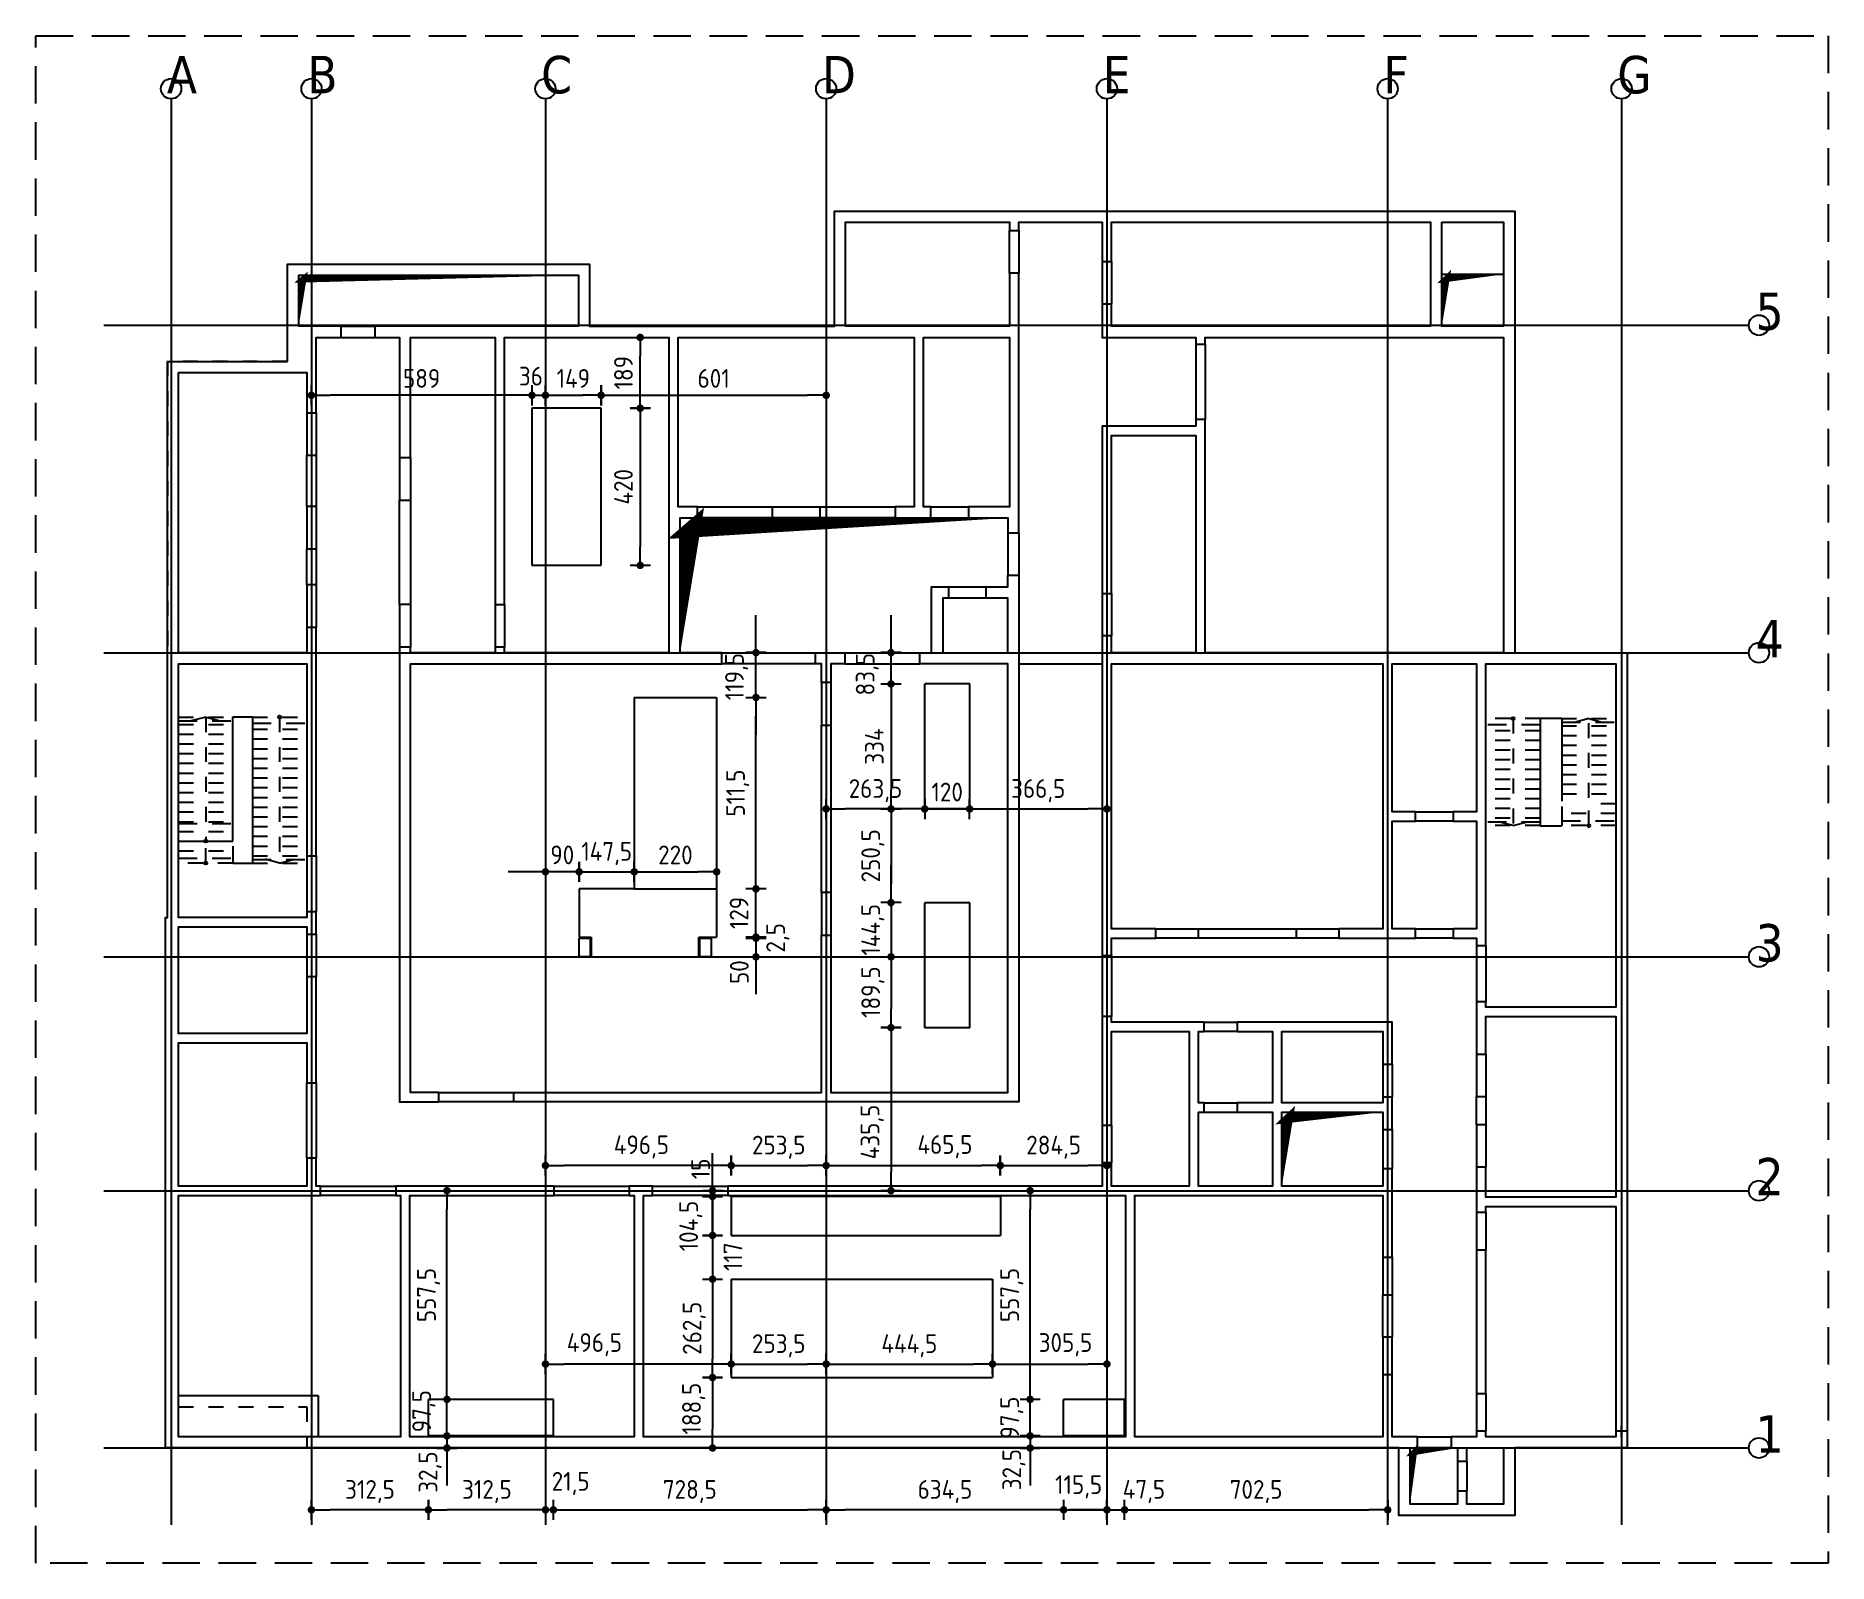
# Model space of a CAD drawing. Extents: x -169 to 69, y -7 to 55.
# Drawn here: x -168.6 to -156.63, y 34.32 to 44.52 of the extents above; entities that cross this region are included whole.
import ezdxf

# ---------------------------------------------------------------- set-up
doc = ezdxf.new("R2010")
doc.units = 0
doc.header["$LTSCALE"] = 0.5
for name, pattern in [('AUSGEZOGEN', [1000.01, 1000, 0.01]), ('DOT', [0.175, 0.05, -0.125]), ('HIDDEN', [0.375, 0.25, -0.125]), ('HIDDEN2', [0.187, 0.125, -0.062]), ('PUNKT', [0.175, 0.05, -0.125]), ('STRICHLINIE', [0.75, 0.5, -0.25]), ('VERDECKT', [0.375, 0.25, -0.125])]:
    doc.linetypes.add(name, pattern=pattern)
for name, color, linetype in [('ACHSEN', 7, 'Continuous'), ('AFU', 7, 'Continuous'), ('BETON', 7, 'Continuous'), ('DETAIL', 7, 'Continuous'), ('DRUEBER', 7, 'Continuous'), ('grau_dunkel', 7, 'Continuous'), ('HILFE', 7, 'Continuous'), ('MASSE', 7, 'Continuous'), ('OBJEKT', 7, 'Continuous'), ('SFP_Achsen', 7, 'Continuous'), ('VERDECKT', 7, 'Continuous')]:
    doc.layers.add(name, color=color, linetype=linetype)
doc.styles.add('helv', font='tahoma.ttf')
doc.styles.add('txt', font='isocp.shx')
doc.linetypes.add('AFU_50M', pattern='A,0.45,["/",Standard,S=0.2,R=0,X=-0.01,Y=-0.1],0.07,["/",Standard,S=0.2,R=0,X=-0.01,Y=-0.1],0.45', length=0.97)
doc.dimstyles.new('DOT_I', dxfattribs={"dimscale": 0.5, "dimtxt": 0.25, "dimasz": 0.25, "dimexe": 0.1, "dimexo": 0.3, "dimgap": 0.1, "dimtad": 1, "dimdec": 3, "dimzin": 3, "dimtxsty": 'txt', "dimblk": 'DOT', "dimblk1": 'DOT', "dimblk2": 'DOT', "dimsah": 1, "dimcen": 0.1, "dimse1": 1, "dimse2": 1, "dimazin": 0, "dimtfac": 1, "dimtdec": 4, "dimtix": 1, "dimtmove": 2, "dimatfit": 3, "dimfxl": 0, "dimtvp": 1, "dimtolj": 1, "dimtzin": 0, "dimarcsym": 0})

msp = doc.modelspace()

# ---------------------------------------------------------------- texts
at = {"layer": 'SFP_Achsen', "color": 6, "linetype": 'AUSGEZOGEN', "style": 'helv'}
for s, p in [('A', (-167.7219, 44.13629)), ('B', (-166.7844, 44.13629)), ('C', (-165.2219, 44.13629)), ('D', (-163.3469, 44.13629)), ('E', (-161.4719, 44.13629)), ('F', (-159.5969, 44.13629)), ('G', (-158.0344, 44.13629)), ('5', (-157.11092, 42.55568)), ('4', (-157.11092, 40.36818)), ('3', (-157.11092, 38.33693)), ('2', (-157.11092, 36.77443)), ('1', (-157.11092, 35.05568))]:
    msp.add_text(s, height=0.25, dxfattribs=at).set_placement(p)

# ---------------------------------------------------------------- blocks, each defined once
blk = doc.blocks.new('DOT')
at = {"layer": 'MASSE', "color": 7, "linetype": 'Continuous'}
for p, q in [((0, 0), (-1, 0)), ((0, 0.54), (0, -0.54))]:
    blk.add_line(p, q, dxfattribs=at)
at = {"layer": 'MASSE', "color": 7, "linetype": 'Continuous', "const_width": 0.2}
blk.add_lwpolyline([(-0.1, 0, 1), (0.1, 0, 1)], format="xyb", close=True, dxfattribs=at)
blk = doc.blocks.new('*D301')
at = {"layer": 'Defpoints', "color": 0, "linetype": 'AUSGEZOGEN', "transparency": 16777216}
for p in [(-165.851, 36.806), (-165.851, 36.806), (-165.851, 35.412)]:
    blk.add_point(p, dxfattribs=at)
at = {"layer": 'MASSE', "color": 0, "linetype": 'AUSGEZOGEN', "lineweight": -2, "transparency": 16777216}
blk.add_line((-165.851, 35.537), (-165.851, 36.681), dxfattribs=at)
at = {"layer": 'MASSE', "color": 0, "linetype": 'AUSGEZOGEN', "lineweight": -2, "transparency": 16777216, "xscale": 0.125, "yscale": 0.125, "zscale": 0.125}
for p, rotation in [((-165.851, 36.806), 90), ((-165.851, 35.412), 270)]:
    blk.add_blockref('DOT', p, dxfattribs=dict(at, rotation=rotation))
at = {"layer": 'MASSE', "color": 0, "linetype": 'AUSGEZOGEN', "transparency": 16777216, "insert": (-165.973, 36.109), "char_height": 0.125, "attachment_point": 5, "rotation": 90, "style": 'txt'}
blk.add_mtext('\\A1;557,5', dxfattribs=at)
blk = doc.blocks.new('*D302')
at = {"layer": 'Defpoints', "color": 0, "linetype": 'AUSGEZOGEN', "transparency": 16777216}
for p in [(-165.851, 35.412), (-165.851, 35.412), (-165.851, 35.168)]:
    blk.add_point(p, dxfattribs=at)
at = {"layer": 'MASSE', "color": 0, "linetype": 'AUSGEZOGEN', "lineweight": -2, "transparency": 16777216}
for p, q in [((-165.851, 35.537), (-165.851, 35.662)), ((-165.851, 35.168), (-165.851, 35.412)), ((-165.851, 35.043), (-165.851, 34.918))]:
    blk.add_line(p, q, dxfattribs=at)
at = {"layer": 'MASSE', "color": 0, "linetype": 'AUSGEZOGEN', "lineweight": -2, "transparency": 16777216, "xscale": 0.125, "yscale": 0.125, "zscale": 0.125}
for p, rotation in [((-165.851, 35.412), 270), ((-165.851, 35.168), 90)]:
    blk.add_blockref('DOT', p, dxfattribs=dict(at, rotation=rotation))
at = {"layer": 'MASSE', "color": 0, "linetype": 'AUSGEZOGEN', "transparency": 16777216, "insert": (-166.005, 35.333), "char_height": 0.125, "attachment_point": 5, "rotation": 90, "style": 'txt'}
blk.add_mtext('\\A1;97,5', dxfattribs=at)
blk = doc.blocks.new('*D303')
at = {"layer": 'Defpoints', "color": 0, "linetype": 'AUSGEZOGEN', "transparency": 16777216}
for p in [(-165.851, 35.168), (-165.851, 35.087), (-165.851, 35.087)]:
    blk.add_point(p, dxfattribs=at)
at = {"layer": 'MASSE', "color": 0, "linetype": 'AUSGEZOGEN', "lineweight": -2, "transparency": 16777216}
for p, q in [((-165.851, 35.293), (-165.851, 35.418)), ((-165.851, 35.168), (-165.851, 35.087)), ((-165.851, 34.962), (-165.851, 34.837))]:
    blk.add_line(p, q, dxfattribs=at)
at = {"layer": 'MASSE', "color": 0, "linetype": 'AUSGEZOGEN', "lineweight": -2, "transparency": 16777216, "xscale": 0.125, "yscale": 0.125, "zscale": 0.125}
for p, rotation in [((-165.851, 35.168), 270), ((-165.851, 35.087), 90)]:
    blk.add_blockref('DOT', p, dxfattribs=dict(at, rotation=rotation))
at = {"layer": 'MASSE', "color": 0, "linetype": 'AUSGEZOGEN', "transparency": 16777216, "insert": (-165.963, 34.926), "char_height": 0.125, "attachment_point": 5, "rotation": 90, "style": 'txt'}
blk.add_mtext('\\A1;32,5', dxfattribs=at)
blk = doc.blocks.new('*D304')
at = {"layer": 'Defpoints', "color": 0, "linetype": 'AUSGEZOGEN', "transparency": 16777216}
for p in [(-166.756, 34.674), (-166.756, 34.674), (-165.975, 34.674)]:
    blk.add_point(p, dxfattribs=at)
at = {"layer": 'MASSE', "color": 0, "linetype": 'AUSGEZOGEN', "lineweight": -2, "transparency": 16777216}
blk.add_line((-166.1, 34.674), (-166.631, 34.674), dxfattribs=at)
at = {"layer": 'MASSE', "color": 0, "linetype": 'AUSGEZOGEN', "lineweight": -2, "transparency": 16777216, "xscale": 0.125, "yscale": 0.125, "zscale": 0.125, "rotation": 180}
blk.add_blockref('DOT', (-166.756, 34.674), dxfattribs=at)
at = {"layer": 'MASSE', "color": 0, "linetype": 'AUSGEZOGEN', "lineweight": -2, "transparency": 16777216, "xscale": 0.125, "yscale": 0.125, "zscale": 0.125}
blk.add_blockref('DOT', (-165.975, 34.674), dxfattribs=at)
at = {"layer": 'MASSE', "color": 0, "linetype": 'AUSGEZOGEN', "transparency": 16777216, "insert": (-166.365, 34.796), "char_height": 0.125, "attachment_point": 5, "style": 'txt'}
blk.add_mtext('\\A1;312,5', dxfattribs=at)
blk = doc.blocks.new('*D305')
at = {"layer": 'Defpoints', "color": 0, "linetype": 'AUSGEZOGEN', "transparency": 16777216}
for p in [(-165.975, 34.674), (-165.975, 34.674), (-165.193, 34.674)]:
    blk.add_point(p, dxfattribs=at)
at = {"layer": 'MASSE', "color": 0, "linetype": 'AUSGEZOGEN', "lineweight": -2, "transparency": 16777216}
blk.add_line((-165.318, 34.674), (-165.85, 34.674), dxfattribs=at)
at = {"layer": 'MASSE', "color": 0, "linetype": 'AUSGEZOGEN', "lineweight": -2, "transparency": 16777216, "xscale": 0.125, "yscale": 0.125, "zscale": 0.125, "rotation": 180}
blk.add_blockref('DOT', (-165.975, 34.674), dxfattribs=at)
at = {"layer": 'MASSE', "color": 0, "linetype": 'AUSGEZOGEN', "lineweight": -2, "transparency": 16777216, "xscale": 0.125, "yscale": 0.125, "zscale": 0.125}
blk.add_blockref('DOT', (-165.193, 34.674), dxfattribs=at)
at = {"layer": 'MASSE', "color": 0, "linetype": 'AUSGEZOGEN', "transparency": 16777216, "insert": (-165.584, 34.796), "char_height": 0.125, "attachment_point": 5, "style": 'txt'}
blk.add_mtext('\\A1;312,5', dxfattribs=at)
blk = doc.blocks.new('*D306')
at = {"layer": 'Defpoints', "color": 0, "linetype": 'AUSGEZOGEN', "transparency": 16777216}
for p in [(-165.193, 34.674), (-165.193, 34.674), (-165.14, 34.674)]:
    blk.add_point(p, dxfattribs=at)
at = {"layer": 'MASSE', "color": 0, "linetype": 'AUSGEZOGEN', "lineweight": -2, "transparency": 16777216}
for p, q in [((-165.318, 34.674), (-165.443, 34.674)), ((-165.14, 34.674), (-165.193, 34.674)), ((-165.015, 34.674), (-164.89, 34.674))]:
    blk.add_line(p, q, dxfattribs=at)
at = {"layer": 'MASSE', "color": 0, "linetype": 'AUSGEZOGEN', "lineweight": -2, "transparency": 16777216, "xscale": 0.125, "yscale": 0.125, "zscale": 0.125}
blk.add_blockref('DOT', (-165.193, 34.674), dxfattribs=at)
at = {"layer": 'MASSE', "color": 0, "linetype": 'AUSGEZOGEN', "lineweight": -2, "transparency": 16777216, "xscale": 0.125, "yscale": 0.125, "zscale": 0.125, "rotation": 180}
blk.add_blockref('DOT', (-165.14, 34.674), dxfattribs=at)
at = {"layer": 'MASSE', "color": 0, "linetype": 'AUSGEZOGEN', "transparency": 16777216, "insert": (-165.025, 34.85), "char_height": 0.125, "attachment_point": 5, "style": 'txt'}
blk.add_mtext('\\A1;21,5', dxfattribs=at)
blk = doc.blocks.new('*D307')
at = {"layer": 'Defpoints', "color": 0, "linetype": 'AUSGEZOGEN', "transparency": 16777216}
for p in [(-165.14, 34.674), (-163.318, 34.674), (-163.318, 34.674)]:
    blk.add_point(p, dxfattribs=at)
at = {"layer": 'MASSE', "color": 0, "linetype": 'AUSGEZOGEN', "lineweight": -2, "transparency": 16777216}
blk.add_line((-165.015, 34.674), (-163.443, 34.674), dxfattribs=at)
at = {"layer": 'MASSE', "color": 0, "linetype": 'AUSGEZOGEN', "lineweight": -2, "transparency": 16777216, "xscale": 0.125, "yscale": 0.125, "zscale": 0.125, "rotation": 180}
blk.add_blockref('DOT', (-165.14, 34.674), dxfattribs=at)
at = {"layer": 'MASSE', "color": 0, "linetype": 'AUSGEZOGEN', "lineweight": -2, "transparency": 16777216, "xscale": 0.125, "yscale": 0.125, "zscale": 0.125}
blk.add_blockref('DOT', (-163.318, 34.674), dxfattribs=at)
at = {"layer": 'MASSE', "color": 0, "linetype": 'AUSGEZOGEN', "transparency": 16777216, "insert": (-164.229, 34.796), "char_height": 0.125, "attachment_point": 5, "style": 'txt'}
blk.add_mtext('\\A1;728,5', dxfattribs=at)
blk = doc.blocks.new('*D308')
at = {"layer": 'Defpoints', "color": 0, "linetype": 'AUSGEZOGEN', "transparency": 16777216}
for p in [(-161.956, 36.806), (-161.956, 36.806), (-161.956, 35.412)]:
    blk.add_point(p, dxfattribs=at)
at = {"layer": 'MASSE', "color": 0, "linetype": 'AUSGEZOGEN', "lineweight": -2, "transparency": 16777216}
blk.add_line((-161.956, 35.537), (-161.956, 36.681), dxfattribs=at)
at = {"layer": 'MASSE', "color": 0, "linetype": 'AUSGEZOGEN', "lineweight": -2, "transparency": 16777216, "xscale": 0.125, "yscale": 0.125, "zscale": 0.125}
for p, rotation in [((-161.956, 36.806), 90), ((-161.956, 35.412), 270)]:
    blk.add_blockref('DOT', p, dxfattribs=dict(at, rotation=rotation))
at = {"layer": 'MASSE', "color": 0, "linetype": 'AUSGEZOGEN', "transparency": 16777216, "insert": (-162.078, 36.109), "char_height": 0.125, "attachment_point": 5, "rotation": 90, "style": 'txt'}
blk.add_mtext('\\A1;557,5', dxfattribs=at)
blk = doc.blocks.new('*D309')
at = {"layer": 'Defpoints', "color": 0, "linetype": 'AUSGEZOGEN', "transparency": 16777216}
for p in [(-161.956, 35.412), (-161.956, 35.412), (-161.956, 35.168)]:
    blk.add_point(p, dxfattribs=at)
at = {"layer": 'MASSE', "color": 0, "linetype": 'AUSGEZOGEN', "lineweight": -2, "transparency": 16777216}
for p, q in [((-161.956, 35.537), (-161.956, 35.662)), ((-161.956, 35.168), (-161.956, 35.412)), ((-161.956, 35.043), (-161.956, 34.918))]:
    blk.add_line(p, q, dxfattribs=at)
at = {"layer": 'MASSE', "color": 0, "linetype": 'AUSGEZOGEN', "lineweight": -2, "transparency": 16777216, "xscale": 0.125, "yscale": 0.125, "zscale": 0.125}
for p, rotation in [((-161.956, 35.412), 270), ((-161.956, 35.168), 90)]:
    blk.add_blockref('DOT', p, dxfattribs=dict(at, rotation=rotation))
at = {"layer": 'MASSE', "color": 0, "linetype": 'AUSGEZOGEN', "transparency": 16777216, "insert": (-162.078, 35.29), "char_height": 0.125, "attachment_point": 5, "rotation": 90, "style": 'txt'}
blk.add_mtext('\\A1;97,5', dxfattribs=at)
blk = doc.blocks.new('*D310')
at = {"layer": 'Defpoints', "color": 0, "linetype": 'AUSGEZOGEN', "transparency": 16777216}
for p in [(-161.956, 35.168), (-161.956, 35.087), (-161.956, 35.087)]:
    blk.add_point(p, dxfattribs=at)
at = {"layer": 'MASSE', "color": 0, "linetype": 'AUSGEZOGEN', "lineweight": -2, "transparency": 16777216}
for p, q in [((-161.956, 35.293), (-161.956, 35.418)), ((-161.956, 35.168), (-161.956, 35.087)), ((-161.956, 34.962), (-161.956, 34.837))]:
    blk.add_line(p, q, dxfattribs=at)
at = {"layer": 'MASSE', "color": 0, "linetype": 'AUSGEZOGEN', "lineweight": -2, "transparency": 16777216, "xscale": 0.125, "yscale": 0.125, "zscale": 0.125}
for p, rotation in [((-161.956, 35.168), 270), ((-161.956, 35.087), 90)]:
    blk.add_blockref('DOT', p, dxfattribs=dict(at, rotation=rotation))
at = {"layer": 'MASSE', "color": 0, "linetype": 'AUSGEZOGEN', "transparency": 16777216, "insert": (-162.064, 34.943), "char_height": 0.125, "attachment_point": 5, "rotation": 90, "style": 'txt'}
blk.add_mtext('\\A1;32,5', dxfattribs=at)
blk = doc.blocks.new('*D311')
at = {"layer": 'Defpoints', "color": 0, "linetype": 'AUSGEZOGEN', "transparency": 16777216}
for p in [(-161.325, 34.674), (-159.568, 34.674), (-159.568, 34.674)]:
    blk.add_point(p, dxfattribs=at)
at = {"layer": 'MASSE', "color": 0, "linetype": 'AUSGEZOGEN', "lineweight": -2, "transparency": 16777216}
blk.add_line((-161.2, 34.674), (-159.693, 34.674), dxfattribs=at)
at = {"layer": 'MASSE', "color": 0, "linetype": 'AUSGEZOGEN', "lineweight": -2, "transparency": 16777216, "xscale": 0.125, "yscale": 0.125, "zscale": 0.125, "rotation": 180}
blk.add_blockref('DOT', (-161.325, 34.674), dxfattribs=at)
at = {"layer": 'MASSE', "color": 0, "linetype": 'AUSGEZOGEN', "lineweight": -2, "transparency": 16777216, "xscale": 0.125, "yscale": 0.125, "zscale": 0.125}
blk.add_blockref('DOT', (-159.568, 34.674), dxfattribs=at)
at = {"layer": 'MASSE', "color": 0, "linetype": 'AUSGEZOGEN', "transparency": 16777216, "insert": (-160.447, 34.796), "char_height": 0.125, "attachment_point": 5, "style": 'txt'}
blk.add_mtext('\\A1;702,5', dxfattribs=at)
blk = doc.blocks.new('*D312')
at = {"layer": 'Defpoints', "color": 0, "linetype": 'AUSGEZOGEN', "transparency": 16777216}
for p in [(-161.443, 34.674), (-161.325, 34.674), (-161.325, 34.674)]:
    blk.add_point(p, dxfattribs=at)
at = {"layer": 'MASSE', "color": 0, "linetype": 'AUSGEZOGEN', "lineweight": -2, "transparency": 16777216}
for p, q in [((-161.568, 34.674), (-161.693, 34.674)), ((-161.443, 34.674), (-161.325, 34.674)), ((-161.2, 34.674), (-161.075, 34.674))]:
    blk.add_line(p, q, dxfattribs=at)
at = {"layer": 'MASSE', "color": 0, "linetype": 'AUSGEZOGEN', "lineweight": -2, "transparency": 16777216, "xscale": 0.125, "yscale": 0.125, "zscale": 0.125}
blk.add_blockref('DOT', (-161.443, 34.674), dxfattribs=at)
at = {"layer": 'MASSE', "color": 0, "linetype": 'AUSGEZOGEN', "lineweight": -2, "transparency": 16777216, "xscale": 0.125, "yscale": 0.125, "zscale": 0.125, "rotation": 180}
blk.add_blockref('DOT', (-161.325, 34.674), dxfattribs=at)
at = {"layer": 'MASSE', "color": 0, "linetype": 'AUSGEZOGEN', "transparency": 16777216, "insert": (-161.196, 34.797), "char_height": 0.125, "attachment_point": 5, "style": 'txt'}
blk.add_mtext('\\A1;47,5', dxfattribs=at)
blk = doc.blocks.new('*D313')
at = {"layer": 'Defpoints', "color": 0, "linetype": 'AUSGEZOGEN', "transparency": 16777216}
for p in [(-161.732, 34.674), (-161.443, 34.674), (-161.443, 34.674)]:
    blk.add_point(p, dxfattribs=at)
at = {"layer": 'MASSE', "color": 0, "linetype": 'AUSGEZOGEN', "lineweight": -2, "transparency": 16777216}
for p, q in [((-161.857, 34.674), (-161.982, 34.674)), ((-161.732, 34.674), (-161.443, 34.674)), ((-161.318, 34.674), (-161.193, 34.674))]:
    blk.add_line(p, q, dxfattribs=at)
at = {"layer": 'MASSE', "color": 0, "linetype": 'AUSGEZOGEN', "lineweight": -2, "transparency": 16777216, "xscale": 0.125, "yscale": 0.125, "zscale": 0.125}
blk.add_blockref('DOT', (-161.732, 34.674), dxfattribs=at)
at = {"layer": 'MASSE', "color": 0, "linetype": 'AUSGEZOGEN', "lineweight": -2, "transparency": 16777216, "xscale": 0.125, "yscale": 0.125, "zscale": 0.125, "rotation": 180}
blk.add_blockref('DOT', (-161.443, 34.674), dxfattribs=at)
at = {"layer": 'MASSE', "color": 0, "linetype": 'AUSGEZOGEN', "transparency": 16777216, "insert": (-161.632, 34.828), "char_height": 0.125, "attachment_point": 5, "style": 'txt'}
blk.add_mtext('\\A1;115,5', dxfattribs=at)
blk = doc.blocks.new('*D314')
at = {"layer": 'Defpoints', "color": 0, "linetype": 'AUSGEZOGEN', "transparency": 16777216}
for p in [(-163.318, 34.674), (-163.318, 34.674), (-161.732, 34.674)]:
    blk.add_point(p, dxfattribs=at)
at = {"layer": 'MASSE', "color": 0, "linetype": 'AUSGEZOGEN', "lineweight": -2, "transparency": 16777216}
blk.add_line((-161.857, 34.674), (-163.193, 34.674), dxfattribs=at)
at = {"layer": 'MASSE', "color": 0, "linetype": 'AUSGEZOGEN', "lineweight": -2, "transparency": 16777216, "xscale": 0.125, "yscale": 0.125, "zscale": 0.125, "rotation": 180}
blk.add_blockref('DOT', (-163.318, 34.674), dxfattribs=at)
at = {"layer": 'MASSE', "color": 0, "linetype": 'AUSGEZOGEN', "lineweight": -2, "transparency": 16777216, "xscale": 0.125, "yscale": 0.125, "zscale": 0.125}
blk.add_blockref('DOT', (-161.732, 34.674), dxfattribs=at)
at = {"layer": 'MASSE', "color": 0, "linetype": 'AUSGEZOGEN', "transparency": 16777216, "insert": (-162.525, 34.796), "char_height": 0.125, "attachment_point": 5, "style": 'txt'}
blk.add_mtext('\\A1;634,5', dxfattribs=at)
blk = doc.blocks.new('*D315')
at = {"layer": 'Defpoints', "color": 0, "linetype": 'AUSGEZOGEN', "transparency": 16777216}
for p in [(-162.155, 36.974), (-161.443, 36.974), (-161.443, 36.974)]:
    blk.add_point(p, dxfattribs=at)
at = {"layer": 'MASSE', "color": 0, "linetype": 'AUSGEZOGEN', "lineweight": -2, "transparency": 16777216}
blk.add_line((-162.03, 36.974), (-161.568, 36.974), dxfattribs=at)
at = {"layer": 'MASSE', "color": 0, "linetype": 'AUSGEZOGEN', "lineweight": -2, "transparency": 16777216, "xscale": 0.125, "yscale": 0.125, "zscale": 0.125, "rotation": 180}
blk.add_blockref('DOT', (-162.155, 36.974), dxfattribs=at)
at = {"layer": 'MASSE', "color": 0, "linetype": 'AUSGEZOGEN', "lineweight": -2, "transparency": 16777216, "xscale": 0.125, "yscale": 0.125, "zscale": 0.125}
blk.add_blockref('DOT', (-161.443, 36.974), dxfattribs=at)
at = {"layer": 'MASSE', "color": 0, "linetype": 'AUSGEZOGEN', "transparency": 16777216, "insert": (-161.799, 37.096), "char_height": 0.125, "attachment_point": 5, "style": 'txt'}
blk.add_mtext('\\A1;284,5', dxfattribs=at)
blk = doc.blocks.new('*D316')
at = {"layer": 'Defpoints', "color": 0, "linetype": 'AUSGEZOGEN', "transparency": 16777216}
for p in [(-163.318, 36.974), (-162.155, 36.974), (-162.155, 36.974)]:
    blk.add_point(p, dxfattribs=at)
at = {"layer": 'MASSE', "color": 0, "linetype": 'AUSGEZOGEN', "lineweight": -2, "transparency": 16777216}
blk.add_line((-163.193, 36.974), (-162.28, 36.974), dxfattribs=at)
at = {"layer": 'MASSE', "color": 0, "linetype": 'AUSGEZOGEN', "lineweight": -2, "transparency": 16777216, "xscale": 0.125, "yscale": 0.125, "zscale": 0.125, "rotation": 180}
blk.add_blockref('DOT', (-163.318, 36.974), dxfattribs=at)
at = {"layer": 'MASSE', "color": 0, "linetype": 'AUSGEZOGEN', "lineweight": -2, "transparency": 16777216, "xscale": 0.125, "yscale": 0.125, "zscale": 0.125}
blk.add_blockref('DOT', (-162.155, 36.974), dxfattribs=at)
at = {"layer": 'MASSE', "color": 0, "linetype": 'AUSGEZOGEN', "transparency": 16777216, "insert": (-162.525, 37.1), "char_height": 0.125, "attachment_point": 5, "style": 'txt'}
blk.add_mtext('\\A1;465,5', dxfattribs=at)
blk = doc.blocks.new('*D317')
at = {"layer": 'Defpoints', "color": 0, "linetype": 'AUSGEZOGEN', "transparency": 16777216}
for p in [(-163.952, 36.974), (-163.318, 36.974), (-163.318, 36.974)]:
    blk.add_point(p, dxfattribs=at)
at = {"layer": 'MASSE', "color": 0, "linetype": 'AUSGEZOGEN', "lineweight": -2, "transparency": 16777216}
blk.add_line((-163.827, 36.974), (-163.443, 36.974), dxfattribs=at)
at = {"layer": 'MASSE', "color": 0, "linetype": 'AUSGEZOGEN', "lineweight": -2, "transparency": 16777216, "xscale": 0.125, "yscale": 0.125, "zscale": 0.125, "rotation": 180}
blk.add_blockref('DOT', (-163.952, 36.974), dxfattribs=at)
at = {"layer": 'MASSE', "color": 0, "linetype": 'AUSGEZOGEN', "lineweight": -2, "transparency": 16777216, "xscale": 0.125, "yscale": 0.125, "zscale": 0.125}
blk.add_blockref('DOT', (-163.318, 36.974), dxfattribs=at)
at = {"layer": 'MASSE', "color": 0, "linetype": 'AUSGEZOGEN', "transparency": 16777216, "insert": (-163.635, 37.096), "char_height": 0.125, "attachment_point": 5, "style": 'txt'}
blk.add_mtext('\\A1;253,5', dxfattribs=at)
blk = doc.blocks.new('*D318')
at = {"layer": 'Defpoints', "color": 0, "linetype": 'AUSGEZOGEN', "transparency": 16777216}
for p in [(-165.193, 36.974), (-165.193, 36.974), (-163.952, 36.974)]:
    blk.add_point(p, dxfattribs=at)
at = {"layer": 'MASSE', "color": 0, "linetype": 'AUSGEZOGEN', "lineweight": -2, "transparency": 16777216}
blk.add_line((-164.077, 36.974), (-165.068, 36.974), dxfattribs=at)
at = {"layer": 'MASSE', "color": 0, "linetype": 'AUSGEZOGEN', "lineweight": -2, "transparency": 16777216, "xscale": 0.125, "yscale": 0.125, "zscale": 0.125, "rotation": 180}
blk.add_blockref('DOT', (-165.193, 36.974), dxfattribs=at)
at = {"layer": 'MASSE', "color": 0, "linetype": 'AUSGEZOGEN', "lineweight": -2, "transparency": 16777216, "xscale": 0.125, "yscale": 0.125, "zscale": 0.125}
blk.add_blockref('DOT', (-163.952, 36.974), dxfattribs=at)
at = {"layer": 'MASSE', "color": 0, "linetype": 'AUSGEZOGEN', "transparency": 16777216, "insert": (-164.552, 37.098), "char_height": 0.125, "attachment_point": 5, "style": 'txt'}
blk.add_mtext('\\A1;496,5', dxfattribs=at)
blk = doc.blocks.new('*D319')
at = {"layer": 'Defpoints', "color": 0, "linetype": 'AUSGEZOGEN', "transparency": 16777216}
for p in [(-162.207, 35.648), (-161.443, 35.648), (-161.443, 35.648)]:
    blk.add_point(p, dxfattribs=at)
at = {"layer": 'MASSE', "color": 0, "linetype": 'AUSGEZOGEN', "lineweight": -2, "transparency": 16777216}
blk.add_line((-162.082, 35.648), (-161.568, 35.648), dxfattribs=at)
at = {"layer": 'MASSE', "color": 0, "linetype": 'AUSGEZOGEN', "lineweight": -2, "transparency": 16777216, "xscale": 0.125, "yscale": 0.125, "zscale": 0.125, "rotation": 180}
blk.add_blockref('DOT', (-162.207, 35.648), dxfattribs=at)
at = {"layer": 'MASSE', "color": 0, "linetype": 'AUSGEZOGEN', "lineweight": -2, "transparency": 16777216, "xscale": 0.125, "yscale": 0.125, "zscale": 0.125}
blk.add_blockref('DOT', (-161.443, 35.648), dxfattribs=at)
at = {"layer": 'MASSE', "color": 0, "linetype": 'AUSGEZOGEN', "transparency": 16777216, "insert": (-161.72, 35.777), "char_height": 0.125, "attachment_point": 5, "style": 'txt'}
blk.add_mtext('\\A1;305,5', dxfattribs=at)
blk = doc.blocks.new('*D320')
at = {"layer": 'Defpoints', "color": 0, "linetype": 'AUSGEZOGEN', "transparency": 16777216}
for p in [(-163.318, 35.648), (-162.207, 35.648), (-162.207, 35.648)]:
    blk.add_point(p, dxfattribs=at)
at = {"layer": 'MASSE', "color": 0, "linetype": 'AUSGEZOGEN', "lineweight": -2, "transparency": 16777216}
blk.add_line((-163.193, 35.648), (-162.332, 35.648), dxfattribs=at)
at = {"layer": 'MASSE', "color": 0, "linetype": 'AUSGEZOGEN', "lineweight": -2, "transparency": 16777216, "xscale": 0.125, "yscale": 0.125, "zscale": 0.125, "rotation": 180}
blk.add_blockref('DOT', (-163.318, 35.648), dxfattribs=at)
at = {"layer": 'MASSE', "color": 0, "linetype": 'AUSGEZOGEN', "lineweight": -2, "transparency": 16777216, "xscale": 0.125, "yscale": 0.125, "zscale": 0.125}
blk.add_blockref('DOT', (-162.207, 35.648), dxfattribs=at)
at = {"layer": 'MASSE', "color": 0, "linetype": 'AUSGEZOGEN', "transparency": 16777216, "insert": (-162.763, 35.77), "char_height": 0.125, "attachment_point": 5, "style": 'txt'}
blk.add_mtext('\\A1;444,5', dxfattribs=at)
blk = doc.blocks.new('*D321')
at = {"layer": 'Defpoints', "color": 0, "linetype": 'AUSGEZOGEN', "transparency": 16777216}
for p in [(-163.952, 35.648), (-163.318, 35.648), (-163.318, 35.648)]:
    blk.add_point(p, dxfattribs=at)
at = {"layer": 'MASSE', "color": 0, "linetype": 'AUSGEZOGEN', "lineweight": -2, "transparency": 16777216}
blk.add_line((-163.827, 35.648), (-163.443, 35.648), dxfattribs=at)
at = {"layer": 'MASSE', "color": 0, "linetype": 'AUSGEZOGEN', "lineweight": -2, "transparency": 16777216, "xscale": 0.125, "yscale": 0.125, "zscale": 0.125, "rotation": 180}
blk.add_blockref('DOT', (-163.952, 35.648), dxfattribs=at)
at = {"layer": 'MASSE', "color": 0, "linetype": 'AUSGEZOGEN', "lineweight": -2, "transparency": 16777216, "xscale": 0.125, "yscale": 0.125, "zscale": 0.125}
blk.add_blockref('DOT', (-163.318, 35.648), dxfattribs=at)
at = {"layer": 'MASSE', "color": 0, "linetype": 'AUSGEZOGEN', "transparency": 16777216, "insert": (-163.635, 35.77), "char_height": 0.125, "attachment_point": 5, "style": 'txt'}
blk.add_mtext('\\A1;253,5', dxfattribs=at)
blk = doc.blocks.new('*D219')
at = {"layer": 'Defpoints', "color": 0, "linetype": 'AUSGEZOGEN', "transparency": 16777216}
for p in [(-165.193, 35.648), (-165.193, 35.648), (-163.952, 35.648)]:
    blk.add_point(p, dxfattribs=at)
at = {"layer": 'MASSE', "color": 0, "linetype": 'AUSGEZOGEN', "lineweight": -2, "transparency": 16777216}
blk.add_line((-164.077, 35.648), (-165.068, 35.648), dxfattribs=at)
at = {"layer": 'MASSE', "color": 0, "linetype": 'AUSGEZOGEN', "lineweight": -2, "transparency": 16777216, "xscale": 0.125, "yscale": 0.125, "zscale": 0.125, "rotation": 180}
blk.add_blockref('DOT', (-165.193, 35.648), dxfattribs=at)
at = {"layer": 'MASSE', "color": 0, "linetype": 'AUSGEZOGEN', "lineweight": -2, "transparency": 16777216, "xscale": 0.125, "yscale": 0.125, "zscale": 0.125}
blk.add_blockref('DOT', (-163.952, 35.648), dxfattribs=at)
at = {"layer": 'MASSE', "color": 0, "linetype": 'AUSGEZOGEN', "transparency": 16777216, "insert": (-164.866, 35.777), "char_height": 0.125, "attachment_point": 5, "style": 'txt'}
blk.add_mtext('\\A1;496,5', dxfattribs=at)
blk = doc.blocks.new('*D220')
at = {"layer": 'Defpoints', "color": 0, "linetype": 'AUSGEZOGEN', "transparency": 16777216}
for p in [(-164.077, 35.558), (-164.077, 35.087), (-164.077, 35.087)]:
    blk.add_point(p, dxfattribs=at)
at = {"layer": 'MASSE', "color": 0, "linetype": 'AUSGEZOGEN', "lineweight": -2, "transparency": 16777216}
blk.add_line((-164.077, 35.433), (-164.077, 35.212), dxfattribs=at)
at = {"layer": 'MASSE', "color": 0, "linetype": 'AUSGEZOGEN', "lineweight": -2, "transparency": 16777216, "xscale": 0.125, "yscale": 0.125, "zscale": 0.125}
for p, rotation in [((-164.077, 35.558), 90), ((-164.077, 35.087), 270)]:
    blk.add_blockref('DOT', p, dxfattribs=dict(at, rotation=rotation))
at = {"layer": 'MASSE', "color": 0, "linetype": 'AUSGEZOGEN', "transparency": 16777216, "insert": (-164.203, 35.35), "char_height": 0.125, "attachment_point": 5, "rotation": 90, "style": 'txt'}
blk.add_mtext('\\A1;188,5', dxfattribs=at)
blk = doc.blocks.new('*D221')
at = {"layer": 'Defpoints', "color": 0, "linetype": 'AUSGEZOGEN', "transparency": 16777216}
for p in [(-164.077, 36.215), (-164.077, 35.558), (-164.077, 35.558)]:
    blk.add_point(p, dxfattribs=at)
at = {"layer": 'MASSE', "color": 0, "linetype": 'AUSGEZOGEN', "lineweight": -2, "transparency": 16777216}
blk.add_line((-164.077, 36.09), (-164.077, 35.683), dxfattribs=at)
at = {"layer": 'MASSE', "color": 0, "linetype": 'AUSGEZOGEN', "lineweight": -2, "transparency": 16777216, "xscale": 0.125, "yscale": 0.125, "zscale": 0.125}
for p, rotation in [((-164.077, 36.215), 90), ((-164.077, 35.558), 270)]:
    blk.add_blockref('DOT', p, dxfattribs=dict(at, rotation=rotation))
at = {"layer": 'MASSE', "color": 0, "linetype": 'AUSGEZOGEN', "transparency": 16777216, "insert": (-164.199, 35.887), "char_height": 0.125, "attachment_point": 5, "rotation": 90, "style": 'txt'}
blk.add_mtext('\\A1;262,5', dxfattribs=at)
blk = doc.blocks.new('*D222')
at = {"layer": 'Defpoints', "color": 0, "linetype": 'AUSGEZOGEN', "transparency": 16777216}
for p in [(-164.077, 36.507), (-164.077, 36.215), (-164.077, 36.215)]:
    blk.add_point(p, dxfattribs=at)
at = {"layer": 'MASSE', "color": 0, "linetype": 'AUSGEZOGEN', "lineweight": -2, "transparency": 16777216}
for p, q in [((-164.077, 36.632), (-164.077, 36.757)), ((-164.077, 36.507), (-164.077, 36.215)), ((-164.077, 36.09), (-164.077, 35.965))]:
    blk.add_line(p, q, dxfattribs=at)
at = {"layer": 'MASSE', "color": 0, "linetype": 'AUSGEZOGEN', "lineweight": -2, "transparency": 16777216, "xscale": 0.125, "yscale": 0.125, "zscale": 0.125}
for p, rotation in [((-164.077, 36.507), 270), ((-164.077, 36.215), 90)]:
    blk.add_blockref('DOT', p, dxfattribs=dict(at, rotation=rotation))
at = {"layer": 'MASSE', "color": 0, "linetype": 'AUSGEZOGEN', "transparency": 16777216, "insert": (-163.941, 36.365), "char_height": 0.125, "attachment_point": 5, "rotation": 90, "style": 'txt'}
blk.add_mtext('\\A1;117', dxfattribs=at)
blk = doc.blocks.new('*D223')
at = {"layer": 'Defpoints', "color": 0, "linetype": 'AUSGEZOGEN', "transparency": 16777216}
for p in [(-164.077, 36.768), (-164.077, 36.507), (-164.077, 36.507)]:
    blk.add_point(p, dxfattribs=at)
at = {"layer": 'MASSE', "color": 0, "linetype": 'AUSGEZOGEN', "lineweight": -2, "transparency": 16777216}
for p, q in [((-164.077, 36.893), (-164.077, 37.018)), ((-164.077, 36.768), (-164.077, 36.507)), ((-164.077, 36.382), (-164.077, 36.257))]:
    blk.add_line(p, q, dxfattribs=at)
at = {"layer": 'MASSE', "color": 0, "linetype": 'AUSGEZOGEN', "lineweight": -2, "transparency": 16777216, "xscale": 0.125, "yscale": 0.125, "zscale": 0.125}
for p, rotation in [((-164.077, 36.768), 270), ((-164.077, 36.507), 90)]:
    blk.add_blockref('DOT', p, dxfattribs=dict(at, rotation=rotation))
at = {"layer": 'MASSE', "color": 0, "linetype": 'AUSGEZOGEN', "transparency": 16777216, "insert": (-164.222, 36.57), "char_height": 0.125, "attachment_point": 5, "rotation": 90, "style": 'txt'}
blk.add_mtext('\\A1;104,5', dxfattribs=at)
blk = doc.blocks.new('*D224')
at = {"layer": 'Defpoints', "color": 0, "linetype": 'AUSGEZOGEN', "transparency": 16777216}
for p in [(-164.077, 36.806), (-164.077, 36.806), (-164.077, 36.768)]:
    blk.add_point(p, dxfattribs=at)
at = {"layer": 'MASSE', "color": 0, "linetype": 'AUSGEZOGEN', "lineweight": -2, "transparency": 16777216}
for p, q in [((-164.077, 36.931), (-164.077, 37.056)), ((-164.077, 36.768), (-164.077, 36.806)), ((-164.077, 36.643), (-164.077, 36.518))]:
    blk.add_line(p, q, dxfattribs=at)
at = {"layer": 'MASSE', "color": 0, "linetype": 'AUSGEZOGEN', "lineweight": -2, "transparency": 16777216, "xscale": 0.125, "yscale": 0.125, "zscale": 0.125}
for p, rotation in [((-164.077, 36.806), 270), ((-164.077, 36.768), 90)]:
    blk.add_blockref('DOT', p, dxfattribs=dict(at, rotation=rotation))
at = {"layer": 'MASSE', "color": 0, "linetype": 'AUSGEZOGEN', "transparency": 16777216, "insert": (-164.157, 36.952), "char_height": 0.125, "attachment_point": 5, "rotation": 90, "style": 'txt'}
blk.add_mtext('\\A1;15', dxfattribs=at)
blk = doc.blocks.new('*D225')
at = {"layer": 'Defpoints', "color": 0, "linetype": 'AUSGEZOGEN', "transparency": 16777216}
for p in [(-162.36, 39.356), (-161.443, 39.356), (-161.443, 39.356)]:
    blk.add_point(p, dxfattribs=at)
at = {"layer": 'MASSE', "color": 0, "linetype": 'AUSGEZOGEN', "lineweight": -2, "transparency": 16777216}
blk.add_line((-162.235, 39.356), (-161.568, 39.356), dxfattribs=at)
at = {"layer": 'MASSE', "color": 0, "linetype": 'AUSGEZOGEN', "lineweight": -2, "transparency": 16777216, "xscale": 0.125, "yscale": 0.125, "zscale": 0.125, "rotation": 180}
blk.add_blockref('DOT', (-162.36, 39.356), dxfattribs=at)
at = {"layer": 'MASSE', "color": 0, "linetype": 'AUSGEZOGEN', "lineweight": -2, "transparency": 16777216, "xscale": 0.125, "yscale": 0.125, "zscale": 0.125}
blk.add_blockref('DOT', (-161.443, 39.356), dxfattribs=at)
at = {"layer": 'MASSE', "color": 0, "linetype": 'AUSGEZOGEN', "transparency": 16777216, "insert": (-161.902, 39.478), "char_height": 0.125, "attachment_point": 5, "style": 'txt'}
blk.add_mtext('\\A1;366,5', dxfattribs=at)
blk = doc.blocks.new('*D226')
at = {"layer": 'Defpoints', "color": 0, "linetype": 'AUSGEZOGEN', "transparency": 16777216}
for p in [(-162.66, 39.356), (-162.36, 39.356), (-162.36, 39.356)]:
    blk.add_point(p, dxfattribs=at)
at = {"layer": 'MASSE', "color": 0, "linetype": 'AUSGEZOGEN', "lineweight": -2, "transparency": 16777216}
for p, q in [((-162.785, 39.356), (-162.91, 39.356)), ((-162.66, 39.356), (-162.36, 39.356)), ((-162.235, 39.356), (-162.11, 39.356))]:
    blk.add_line(p, q, dxfattribs=at)
at = {"layer": 'MASSE', "color": 0, "linetype": 'AUSGEZOGEN', "lineweight": -2, "transparency": 16777216, "xscale": 0.125, "yscale": 0.125, "zscale": 0.125}
blk.add_blockref('DOT', (-162.66, 39.356), dxfattribs=at)
at = {"layer": 'MASSE', "color": 0, "linetype": 'AUSGEZOGEN', "lineweight": -2, "transparency": 16777216, "xscale": 0.125, "yscale": 0.125, "zscale": 0.125, "rotation": 180}
blk.add_blockref('DOT', (-162.36, 39.356), dxfattribs=at)
at = {"layer": 'MASSE', "color": 0, "linetype": 'AUSGEZOGEN', "transparency": 16777216, "insert": (-162.51, 39.469), "char_height": 0.125, "attachment_point": 5, "style": 'txt'}
blk.add_mtext('\\A1;120', dxfattribs=at)
blk = doc.blocks.new('*D227')
at = {"layer": 'Defpoints', "color": 0, "linetype": 'AUSGEZOGEN', "transparency": 16777216}
for p in [(-163.318, 39.356), (-163.318, 39.356), (-162.66, 39.356)]:
    blk.add_point(p, dxfattribs=at)
at = {"layer": 'MASSE', "color": 0, "linetype": 'AUSGEZOGEN', "lineweight": -2, "transparency": 16777216}
blk.add_line((-162.785, 39.356), (-163.193, 39.356), dxfattribs=at)
at = {"layer": 'MASSE', "color": 0, "linetype": 'AUSGEZOGEN', "lineweight": -2, "transparency": 16777216, "xscale": 0.125, "yscale": 0.125, "zscale": 0.125, "rotation": 180}
blk.add_blockref('DOT', (-163.318, 39.356), dxfattribs=at)
at = {"layer": 'MASSE', "color": 0, "linetype": 'AUSGEZOGEN', "lineweight": -2, "transparency": 16777216, "xscale": 0.125, "yscale": 0.125, "zscale": 0.125}
blk.add_blockref('DOT', (-162.66, 39.356), dxfattribs=at)
at = {"layer": 'MASSE', "color": 0, "linetype": 'AUSGEZOGEN', "transparency": 16777216, "insert": (-162.989, 39.478), "char_height": 0.125, "attachment_point": 5, "style": 'txt'}
blk.add_mtext('\\A1;263,5', dxfattribs=at)
blk = doc.blocks.new('*D228')
at = {"layer": 'Defpoints', "color": 0, "linetype": 'AUSGEZOGEN', "transparency": 16777216}
for p in [(-162.885, 37.895), (-162.885, 36.806), (-162.885, 36.806)]:
    blk.add_point(p, dxfattribs=at)
at = {"layer": 'MASSE', "color": 0, "linetype": 'AUSGEZOGEN', "lineweight": -2, "transparency": 16777216}
blk.add_line((-162.885, 37.77), (-162.885, 36.931), dxfattribs=at)
at = {"layer": 'MASSE', "color": 0, "linetype": 'AUSGEZOGEN', "lineweight": -2, "transparency": 16777216, "xscale": 0.125, "yscale": 0.125, "zscale": 0.125}
for p, rotation in [((-162.885, 37.895), 90), ((-162.885, 36.806), 270)]:
    blk.add_blockref('DOT', p, dxfattribs=dict(at, rotation=rotation))
at = {"layer": 'MASSE', "color": 0, "linetype": 'AUSGEZOGEN', "transparency": 16777216, "insert": (-163.011, 37.198), "char_height": 0.125, "attachment_point": 5, "rotation": 90, "style": 'txt'}
blk.add_mtext('\\A1;435,5', dxfattribs=at)
blk = doc.blocks.new('*D229')
at = {"layer": 'Defpoints', "color": 0, "linetype": 'AUSGEZOGEN', "transparency": 16777216}
for p in [(-162.885, 38.368), (-162.885, 37.895), (-162.885, 37.895)]:
    blk.add_point(p, dxfattribs=at)
at = {"layer": 'MASSE', "color": 0, "linetype": 'AUSGEZOGEN', "lineweight": -2, "transparency": 16777216}
blk.add_line((-162.885, 38.243), (-162.885, 38.02), dxfattribs=at)
at = {"layer": 'MASSE', "color": 0, "linetype": 'AUSGEZOGEN', "lineweight": -2, "transparency": 16777216, "xscale": 0.125, "yscale": 0.125, "zscale": 0.125}
for p, rotation in [((-162.885, 38.368), 90), ((-162.885, 37.895), 270)]:
    blk.add_blockref('DOT', p, dxfattribs=dict(at, rotation=rotation))
at = {"layer": 'MASSE', "color": 0, "linetype": 'AUSGEZOGEN', "transparency": 16777216, "insert": (-163.006, 38.132), "char_height": 0.125, "attachment_point": 5, "rotation": 90, "style": 'txt'}
blk.add_mtext('\\A1;189,5', dxfattribs=at)
blk = doc.blocks.new('*D230')
at = {"layer": 'Defpoints', "color": 0, "linetype": 'AUSGEZOGEN', "transparency": 16777216}
for p in [(-162.885, 38.73), (-162.885, 38.368), (-162.885, 38.368)]:
    blk.add_point(p, dxfattribs=at)
at = {"layer": 'MASSE', "color": 0, "linetype": 'AUSGEZOGEN', "lineweight": -2, "transparency": 16777216}
for p, q in [((-162.885, 38.855), (-162.885, 38.98)), ((-162.885, 38.73), (-162.885, 38.368)), ((-162.885, 38.243), (-162.885, 38.118))]:
    blk.add_line(p, q, dxfattribs=at)
at = {"layer": 'MASSE', "color": 0, "linetype": 'AUSGEZOGEN', "lineweight": -2, "transparency": 16777216, "xscale": 0.125, "yscale": 0.125, "zscale": 0.125}
for p, rotation in [((-162.885, 38.73), 270), ((-162.885, 38.368), 90)]:
    blk.add_blockref('DOT', p, dxfattribs=dict(at, rotation=rotation))
at = {"layer": 'MASSE', "color": 0, "linetype": 'AUSGEZOGEN', "transparency": 16777216, "insert": (-163.006, 38.549), "char_height": 0.125, "attachment_point": 5, "rotation": 90, "style": 'txt'}
blk.add_mtext('\\A1;144,5', dxfattribs=at)
blk = doc.blocks.new('*D231')
at = {"layer": 'Defpoints', "color": 0, "linetype": 'AUSGEZOGEN', "transparency": 16777216}
for p in [(-162.885, 39.356), (-162.885, 38.73), (-162.885, 38.73)]:
    blk.add_point(p, dxfattribs=at)
at = {"layer": 'MASSE', "color": 0, "linetype": 'AUSGEZOGEN', "lineweight": -2, "transparency": 16777216}
blk.add_line((-162.885, 39.231), (-162.885, 38.855), dxfattribs=at)
at = {"layer": 'MASSE', "color": 0, "linetype": 'AUSGEZOGEN', "lineweight": -2, "transparency": 16777216, "xscale": 0.125, "yscale": 0.125, "zscale": 0.125}
for p, rotation in [((-162.885, 39.356), 90), ((-162.885, 38.73), 270)]:
    blk.add_blockref('DOT', p, dxfattribs=dict(at, rotation=rotation))
at = {"layer": 'MASSE', "color": 0, "linetype": 'AUSGEZOGEN', "transparency": 16777216, "insert": (-163.006, 39.043), "char_height": 0.125, "attachment_point": 5, "rotation": 90, "style": 'txt'}
blk.add_mtext('\\A1;250,5', dxfattribs=at)
blk = doc.blocks.new('*D232')
at = {"layer": 'Defpoints', "color": 0, "linetype": 'AUSGEZOGEN', "transparency": 16777216}
for p in [(-162.885, 40.191), (-162.885, 39.356), (-162.885, 39.356)]:
    blk.add_point(p, dxfattribs=at)
at = {"layer": 'MASSE', "color": 0, "linetype": 'AUSGEZOGEN', "lineweight": -2, "transparency": 16777216}
blk.add_line((-162.885, 40.066), (-162.885, 39.481), dxfattribs=at)
at = {"layer": 'MASSE', "color": 0, "linetype": 'AUSGEZOGEN', "lineweight": -2, "transparency": 16777216, "xscale": 0.125, "yscale": 0.125, "zscale": 0.125}
for p, rotation in [((-162.885, 40.191), 90), ((-162.885, 39.356), 270)]:
    blk.add_blockref('DOT', p, dxfattribs=dict(at, rotation=rotation))
at = {"layer": 'MASSE', "color": 0, "linetype": 'AUSGEZOGEN', "transparency": 16777216, "insert": (-162.997, 39.773), "char_height": 0.125, "attachment_point": 5, "rotation": 90, "style": 'txt'}
blk.add_mtext('\\A1;334', dxfattribs=at)
blk = doc.blocks.new('*D233')
at = {"layer": 'Defpoints', "color": 0, "linetype": 'AUSGEZOGEN', "transparency": 16777216}
for p in [(-162.885, 40.4), (-162.885, 40.4), (-162.885, 40.191)]:
    blk.add_point(p, dxfattribs=at)
at = {"layer": 'MASSE', "color": 0, "linetype": 'AUSGEZOGEN', "lineweight": -2, "transparency": 16777216}
for p, q in [((-162.885, 40.525), (-162.885, 40.65)), ((-162.885, 40.191), (-162.885, 40.4)), ((-162.885, 40.066), (-162.885, 39.941))]:
    blk.add_line(p, q, dxfattribs=at)
at = {"layer": 'MASSE', "color": 0, "linetype": 'AUSGEZOGEN', "lineweight": -2, "transparency": 16777216, "xscale": 0.125, "yscale": 0.125, "zscale": 0.125}
for p, rotation in [((-162.885, 40.4), 270), ((-162.885, 40.191), 90)]:
    blk.add_blockref('DOT', p, dxfattribs=dict(at, rotation=rotation))
at = {"layer": 'MASSE', "color": 0, "linetype": 'AUSGEZOGEN', "transparency": 16777216, "insert": (-163.043, 40.256), "char_height": 0.125, "attachment_point": 5, "rotation": 90, "style": 'txt'}
blk.add_mtext('\\A1;83,5', dxfattribs=at)
blk = doc.blocks.new('*D234')
at = {"layer": 'Defpoints', "color": 0, "linetype": 'AUSGEZOGEN', "transparency": 16777216}
for p in [(-164.6, 38.936), (-164.05, 38.936), (-164.05, 38.936)]:
    blk.add_point(p, dxfattribs=at)
at = {"layer": 'MASSE', "color": 0, "linetype": 'AUSGEZOGEN', "lineweight": -2, "transparency": 16777216}
blk.add_line((-164.475, 38.936), (-164.175, 38.936), dxfattribs=at)
at = {"layer": 'MASSE', "color": 0, "linetype": 'AUSGEZOGEN', "lineweight": -2, "transparency": 16777216, "xscale": 0.125, "yscale": 0.125, "zscale": 0.125, "rotation": 180}
blk.add_blockref('DOT', (-164.6, 38.936), dxfattribs=at)
at = {"layer": 'MASSE', "color": 0, "linetype": 'AUSGEZOGEN', "lineweight": -2, "transparency": 16777216, "xscale": 0.125, "yscale": 0.125, "zscale": 0.125}
blk.add_blockref('DOT', (-164.05, 38.936), dxfattribs=at)
at = {"layer": 'MASSE', "color": 0, "linetype": 'AUSGEZOGEN', "transparency": 16777216, "insert": (-164.325, 39.049), "char_height": 0.125, "attachment_point": 5, "style": 'txt'}
blk.add_mtext('\\A1;220', dxfattribs=at)
blk = doc.blocks.new('*D235')
at = {"layer": 'Defpoints', "color": 0, "linetype": 'AUSGEZOGEN', "transparency": 16777216}
for p in [(-164.968, 38.936), (-164.6, 38.936), (-164.6, 38.936)]:
    blk.add_point(p, dxfattribs=at)
at = {"layer": 'MASSE', "color": 0, "linetype": 'AUSGEZOGEN', "lineweight": -2, "transparency": 16777216}
for p, q in [((-165.093, 38.936), (-165.218, 38.936)), ((-164.968, 38.936), (-164.6, 38.936)), ((-164.475, 38.936), (-164.35, 38.936))]:
    blk.add_line(p, q, dxfattribs=at)
at = {"layer": 'MASSE', "color": 0, "linetype": 'AUSGEZOGEN', "lineweight": -2, "transparency": 16777216, "xscale": 0.125, "yscale": 0.125, "zscale": 0.125}
blk.add_blockref('DOT', (-164.968, 38.936), dxfattribs=at)
at = {"layer": 'MASSE', "color": 0, "linetype": 'AUSGEZOGEN', "lineweight": -2, "transparency": 16777216, "xscale": 0.125, "yscale": 0.125, "zscale": 0.125, "rotation": 180}
blk.add_blockref('DOT', (-164.6, 38.936), dxfattribs=at)
at = {"layer": 'MASSE', "color": 0, "linetype": 'AUSGEZOGEN', "transparency": 16777216, "insert": (-164.784, 39.058), "char_height": 0.125, "attachment_point": 5, "style": 'txt'}
blk.add_mtext('\\A1;147,5', dxfattribs=at)
blk = doc.blocks.new('*D236')
at = {"layer": 'Defpoints', "color": 0, "linetype": 'AUSGEZOGEN', "transparency": 16777216}
for p in [(-165.193, 38.936), (-165.193, 38.936), (-164.968, 38.936)]:
    blk.add_point(p, dxfattribs=at)
at = {"layer": 'MASSE', "color": 0, "linetype": 'AUSGEZOGEN', "lineweight": -2, "transparency": 16777216}
for p, q in [((-165.318, 38.936), (-165.443, 38.936)), ((-164.968, 38.936), (-165.193, 38.936)), ((-164.843, 38.936), (-164.718, 38.936))]:
    blk.add_line(p, q, dxfattribs=at)
at = {"layer": 'MASSE', "color": 0, "linetype": 'AUSGEZOGEN', "lineweight": -2, "transparency": 16777216, "xscale": 0.125, "yscale": 0.125, "zscale": 0.125}
blk.add_blockref('DOT', (-165.193, 38.936), dxfattribs=at)
at = {"layer": 'MASSE', "color": 0, "linetype": 'AUSGEZOGEN', "lineweight": -2, "transparency": 16777216, "xscale": 0.125, "yscale": 0.125, "zscale": 0.125, "rotation": 180}
blk.add_blockref('DOT', (-164.968, 38.936), dxfattribs=at)
at = {"layer": 'MASSE', "color": 0, "linetype": 'AUSGEZOGEN', "transparency": 16777216, "insert": (-165.081, 39.049), "char_height": 0.125, "attachment_point": 5, "style": 'txt'}
blk.add_mtext('\\A1;90', dxfattribs=at)
blk = doc.blocks.new('*D237')
at = {"layer": 'Defpoints', "color": 0, "linetype": 'AUSGEZOGEN', "transparency": 16777216}
for p in [(-163.787, 40.4), (-163.787, 40.4), (-163.787, 40.101)]:
    blk.add_point(p, dxfattribs=at)
at = {"layer": 'MASSE', "color": 0, "linetype": 'AUSGEZOGEN', "lineweight": -2, "transparency": 16777216}
for p, q in [((-163.787, 40.525), (-163.787, 40.65)), ((-163.787, 40.101), (-163.787, 40.4)), ((-163.787, 39.976), (-163.787, 39.851))]:
    blk.add_line(p, q, dxfattribs=at)
at = {"layer": 'MASSE', "color": 0, "linetype": 'AUSGEZOGEN', "lineweight": -2, "transparency": 16777216, "xscale": 0.125, "yscale": 0.125, "zscale": 0.125}
for p, rotation in [((-163.787, 40.4), 270), ((-163.787, 40.101), 90)]:
    blk.add_blockref('DOT', p, dxfattribs=dict(at, rotation=rotation))
at = {"layer": 'MASSE', "color": 0, "linetype": 'AUSGEZOGEN', "transparency": 16777216, "insert": (-163.916, 40.24), "char_height": 0.125, "attachment_point": 5, "rotation": 90, "style": 'txt'}
blk.add_mtext('\\A1;119,5', dxfattribs=at)
blk = doc.blocks.new('*D238')
at = {"layer": 'Defpoints', "color": 0, "linetype": 'AUSGEZOGEN', "transparency": 16777216}
for p in [(-163.787, 40.101), (-163.787, 40.101), (-163.787, 38.822)]:
    blk.add_point(p, dxfattribs=at)
at = {"layer": 'MASSE', "color": 0, "linetype": 'AUSGEZOGEN', "lineweight": -2, "transparency": 16777216}
blk.add_line((-163.787, 38.947), (-163.787, 39.976), dxfattribs=at)
at = {"layer": 'MASSE', "color": 0, "linetype": 'AUSGEZOGEN', "lineweight": -2, "transparency": 16777216, "xscale": 0.125, "yscale": 0.125, "zscale": 0.125}
for p, rotation in [((-163.787, 40.101), 90), ((-163.787, 38.822), 270)]:
    blk.add_blockref('DOT', p, dxfattribs=dict(at, rotation=rotation))
at = {"layer": 'MASSE', "color": 0, "linetype": 'AUSGEZOGEN', "transparency": 16777216, "insert": (-163.909, 39.462), "char_height": 0.125, "attachment_point": 5, "rotation": 90, "style": 'txt'}
blk.add_mtext('\\A1;511,5', dxfattribs=at)
blk = doc.blocks.new('*D239')
at = {"layer": 'Defpoints', "color": 0, "linetype": 'AUSGEZOGEN', "transparency": 16777216}
for p in [(-163.787, 38.822), (-163.787, 38.822), (-163.787, 38.5)]:
    blk.add_point(p, dxfattribs=at)
at = {"layer": 'MASSE', "color": 0, "linetype": 'AUSGEZOGEN', "lineweight": -2, "transparency": 16777216}
for p, q in [((-163.787, 38.947), (-163.787, 39.072)), ((-163.787, 38.5), (-163.787, 38.822)), ((-163.787, 38.375), (-163.787, 38.25))]:
    blk.add_line(p, q, dxfattribs=at)
at = {"layer": 'MASSE', "color": 0, "linetype": 'AUSGEZOGEN', "lineweight": -2, "transparency": 16777216, "xscale": 0.125, "yscale": 0.125, "zscale": 0.125}
for p, rotation in [((-163.787, 38.822), 270), ((-163.787, 38.5), 90)]:
    blk.add_blockref('DOT', p, dxfattribs=dict(at, rotation=rotation))
at = {"layer": 'MASSE', "color": 0, "linetype": 'AUSGEZOGEN', "transparency": 16777216, "insert": (-163.9, 38.661), "char_height": 0.125, "attachment_point": 5, "rotation": 90, "style": 'txt'}
blk.add_mtext('\\A1;129', dxfattribs=at)
blk = doc.blocks.new('*D240')
at = {"layer": 'Defpoints', "color": 0, "linetype": 'AUSGEZOGEN', "transparency": 16777216}
for p in [(-163.787, 38.5), (-163.787, 38.5), (-163.787, 38.493)]:
    blk.add_point(p, dxfattribs=at)
at = {"layer": 'MASSE', "color": 0, "linetype": 'AUSGEZOGEN', "lineweight": -2, "transparency": 16777216}
for p, q in [((-163.787, 38.625), (-163.787, 38.75)), ((-163.787, 38.493), (-163.787, 38.5)), ((-163.787, 38.368), (-163.787, 38.243))]:
    blk.add_line(p, q, dxfattribs=at)
at = {"layer": 'MASSE', "color": 0, "linetype": 'AUSGEZOGEN', "lineweight": -2, "transparency": 16777216, "xscale": 0.125, "yscale": 0.125, "zscale": 0.125}
for p, rotation in [((-163.787, 38.5), 270), ((-163.787, 38.493), 90)]:
    blk.add_blockref('DOT', p, dxfattribs=dict(at, rotation=rotation))
at = {"layer": 'MASSE', "color": 0, "linetype": 'AUSGEZOGEN', "transparency": 16777216, "insert": (-163.641, 38.495), "char_height": 0.125, "attachment_point": 5, "rotation": 90, "style": 'txt'}
blk.add_mtext('\\A1;2,5', dxfattribs=at)
blk = doc.blocks.new('*D241')
at = {"layer": 'Defpoints', "color": 0, "linetype": 'AUSGEZOGEN', "transparency": 16777216}
for p in [(-163.787, 38.493), (-163.787, 38.368), (-163.787, 38.368)]:
    blk.add_point(p, dxfattribs=at)
at = {"layer": 'MASSE', "color": 0, "linetype": 'AUSGEZOGEN', "lineweight": -2, "transparency": 16777216}
for p, q in [((-163.787, 38.618), (-163.787, 38.743)), ((-163.787, 38.493), (-163.787, 38.368)), ((-163.787, 38.243), (-163.787, 38.118))]:
    blk.add_line(p, q, dxfattribs=at)
at = {"layer": 'MASSE', "color": 0, "linetype": 'AUSGEZOGEN', "lineweight": -2, "transparency": 16777216, "xscale": 0.125, "yscale": 0.125, "zscale": 0.125}
for p, rotation in [((-163.787, 38.493), 270), ((-163.787, 38.368), 90)]:
    blk.add_blockref('DOT', p, dxfattribs=dict(at, rotation=rotation))
at = {"layer": 'MASSE', "color": 0, "linetype": 'AUSGEZOGEN', "transparency": 16777216, "insert": (-163.898, 38.266), "char_height": 0.125, "attachment_point": 5, "rotation": 90, "style": 'txt'}
blk.add_mtext('\\A1;50', dxfattribs=at)
blk = doc.blocks.new('*D242')
at = {"layer": 'Defpoints', "color": 0, "linetype": 'AUSGEZOGEN', "transparency": 16777216}
for p in [(-164.821, 42.119), (-163.318, 42.119), (-163.318, 42.119)]:
    blk.add_point(p, dxfattribs=at)
at = {"layer": 'MASSE', "color": 0, "linetype": 'AUSGEZOGEN', "lineweight": -2, "transparency": 16777216}
blk.add_line((-164.696, 42.119), (-163.443, 42.119), dxfattribs=at)
at = {"layer": 'MASSE', "color": 0, "linetype": 'AUSGEZOGEN', "lineweight": -2, "transparency": 16777216, "xscale": 0.125, "yscale": 0.125, "zscale": 0.125, "rotation": 180}
blk.add_blockref('DOT', (-164.821, 42.119), dxfattribs=at)
at = {"layer": 'MASSE', "color": 0, "linetype": 'AUSGEZOGEN', "lineweight": -2, "transparency": 16777216, "xscale": 0.125, "yscale": 0.125, "zscale": 0.125}
blk.add_blockref('DOT', (-163.318, 42.119), dxfattribs=at)
at = {"layer": 'MASSE', "color": 0, "linetype": 'AUSGEZOGEN', "transparency": 16777216, "insert": (-164.07, 42.232), "char_height": 0.125, "attachment_point": 5, "style": 'txt'}
blk.add_mtext('\\A1;601', dxfattribs=at)
blk = doc.blocks.new('*D243')
at = {"layer": 'Defpoints', "color": 0, "linetype": 'AUSGEZOGEN', "transparency": 16777216}
for p in [(-165.193, 42.119), (-164.821, 42.119), (-164.821, 42.119)]:
    blk.add_point(p, dxfattribs=at)
at = {"layer": 'MASSE', "color": 0, "linetype": 'AUSGEZOGEN', "lineweight": -2, "transparency": 16777216}
blk.add_line((-165.068, 42.119), (-164.946, 42.119), dxfattribs=at)
at = {"layer": 'MASSE', "color": 0, "linetype": 'AUSGEZOGEN', "lineweight": -2, "transparency": 16777216, "xscale": 0.125, "yscale": 0.125, "zscale": 0.125, "rotation": 180}
blk.add_blockref('DOT', (-165.193, 42.119), dxfattribs=at)
at = {"layer": 'MASSE', "color": 0, "linetype": 'AUSGEZOGEN', "lineweight": -2, "transparency": 16777216, "xscale": 0.125, "yscale": 0.125, "zscale": 0.125}
blk.add_blockref('DOT', (-164.821, 42.119), dxfattribs=at)
at = {"layer": 'MASSE', "color": 0, "linetype": 'AUSGEZOGEN', "transparency": 16777216, "insert": (-165.007, 42.232), "char_height": 0.125, "attachment_point": 5, "style": 'txt'}
blk.add_mtext('\\A1;149', dxfattribs=at)
blk = doc.blocks.new('*D244')
at = {"layer": 'Defpoints', "color": 0, "linetype": 'AUSGEZOGEN', "transparency": 16777216}
for p in [(-165.283, 42.119), (-165.193, 42.119), (-165.193, 42.119)]:
    blk.add_point(p, dxfattribs=at)
at = {"layer": 'MASSE', "color": 0, "linetype": 'AUSGEZOGEN', "lineweight": -2, "transparency": 16777216}
for p, q in [((-165.408, 42.119), (-165.533, 42.119)), ((-165.283, 42.119), (-165.193, 42.119)), ((-165.068, 42.119), (-164.943, 42.119))]:
    blk.add_line(p, q, dxfattribs=at)
at = {"layer": 'MASSE', "color": 0, "linetype": 'AUSGEZOGEN', "lineweight": -2, "transparency": 16777216, "xscale": 0.125, "yscale": 0.125, "zscale": 0.125}
blk.add_blockref('DOT', (-165.283, 42.119), dxfattribs=at)
at = {"layer": 'MASSE', "color": 0, "linetype": 'AUSGEZOGEN', "lineweight": -2, "transparency": 16777216, "xscale": 0.125, "yscale": 0.125, "zscale": 0.125, "rotation": 180}
blk.add_blockref('DOT', (-165.193, 42.119), dxfattribs=at)
at = {"layer": 'MASSE', "color": 0, "linetype": 'AUSGEZOGEN', "transparency": 16777216, "insert": (-165.29, 42.247), "char_height": 0.125, "attachment_point": 5, "style": 'txt'}
blk.add_mtext('\\A1;36', dxfattribs=at)
blk = doc.blocks.new('*D245')
at = {"layer": 'Defpoints', "color": 0, "linetype": 'AUSGEZOGEN', "transparency": 16777216}
for p in [(-166.756, 42.119), (-166.756, 42.119), (-165.283, 42.119)]:
    blk.add_point(p, dxfattribs=at)
at = {"layer": 'MASSE', "color": 0, "linetype": 'AUSGEZOGEN', "lineweight": -2, "transparency": 16777216}
blk.add_line((-165.408, 42.119), (-166.631, 42.119), dxfattribs=at)
at = {"layer": 'MASSE', "color": 0, "linetype": 'AUSGEZOGEN', "lineweight": -2, "transparency": 16777216, "xscale": 0.125, "yscale": 0.125, "zscale": 0.125, "rotation": 180}
blk.add_blockref('DOT', (-166.756, 42.119), dxfattribs=at)
at = {"layer": 'MASSE', "color": 0, "linetype": 'AUSGEZOGEN', "lineweight": -2, "transparency": 16777216, "xscale": 0.125, "yscale": 0.125, "zscale": 0.125}
blk.add_blockref('DOT', (-165.283, 42.119), dxfattribs=at)
at = {"layer": 'MASSE', "color": 0, "linetype": 'AUSGEZOGEN', "transparency": 16777216, "insert": (-166.02, 42.232), "char_height": 0.125, "attachment_point": 5, "style": 'txt'}
blk.add_mtext('\\A1;589', dxfattribs=at)
blk = doc.blocks.new('*D246')
at = {"layer": 'Defpoints', "color": 0, "linetype": 'AUSGEZOGEN', "transparency": 16777216}
for p in [(-164.56, 42.506), (-164.56, 42.506), (-164.56, 42.033)]:
    blk.add_point(p, dxfattribs=at)
at = {"layer": 'MASSE', "color": 0, "linetype": 'AUSGEZOGEN', "lineweight": -2, "transparency": 16777216}
blk.add_line((-164.56, 42.158), (-164.56, 42.381), dxfattribs=at)
at = {"layer": 'MASSE', "color": 0, "linetype": 'AUSGEZOGEN', "lineweight": -2, "transparency": 16777216, "xscale": 0.125, "yscale": 0.125, "zscale": 0.125}
for p, rotation in [((-164.56, 42.506), 90), ((-164.56, 42.033), 270)]:
    blk.add_blockref('DOT', p, dxfattribs=dict(at, rotation=rotation))
at = {"layer": 'MASSE', "color": 0, "linetype": 'AUSGEZOGEN', "transparency": 16777216, "insert": (-164.672, 42.27), "char_height": 0.125, "attachment_point": 5, "rotation": 90, "style": 'txt'}
blk.add_mtext('\\A1;189', dxfattribs=at)
blk = doc.blocks.new('*D247')
at = {"layer": 'Defpoints', "color": 0, "linetype": 'AUSGEZOGEN', "transparency": 16777216}
for p in [(-164.56, 42.033), (-164.56, 40.983), (-164.56, 40.983)]:
    blk.add_point(p, dxfattribs=at)
at = {"layer": 'MASSE', "color": 0, "linetype": 'AUSGEZOGEN', "lineweight": -2, "transparency": 16777216}
blk.add_line((-164.56, 41.908), (-164.56, 41.108), dxfattribs=at)
at = {"layer": 'MASSE', "color": 0, "linetype": 'AUSGEZOGEN', "lineweight": -2, "transparency": 16777216, "xscale": 0.125, "yscale": 0.125, "zscale": 0.125}
for p, rotation in [((-164.56, 42.033), 90), ((-164.56, 40.983), 270)]:
    blk.add_blockref('DOT', p, dxfattribs=dict(at, rotation=rotation))
at = {"layer": 'MASSE', "color": 0, "linetype": 'AUSGEZOGEN', "transparency": 16777216, "insert": (-164.672, 41.508), "char_height": 0.125, "attachment_point": 5, "rotation": 90, "style": 'txt'}
blk.add_mtext('\\A1;420', dxfattribs=at)

# ---------------------------------------------------------------- dimensions: what is measured, and where the dimension line sits
at = {"layer": 'MASSE', "color": 7, "linetype": 'AUSGEZOGEN'}
for base, p1, p2, override, picture, middle in [((-164.55961, 42.50598), (-164.55961, 42.03348), (-164.55961, 42.50598), {"dimdec": 0, "dimlfac": 400}, '*D246', (-164.67211, 42.26973)), ((-164.55961, 40.98348), (-164.55961, 42.03348), (-164.55961, 40.98348), {"dimdec": 0, "dimlfac": 400}, '*D247', (-164.67212, 41.50848)), ((-163.78743, 40.10098), (-163.78743, 38.82223), (-163.78743, 40.10098), {"dimdec": 1, "dimlfac": 400}, '*D238', (-163.90931, 39.46161)), ((-162.88455, 39.35598), (-162.88455, 40.19098), (-162.88455, 39.35598), {"dimdec": 0, "dimlfac": 400}, '*D232', (-162.99705, 39.77348)), ((-162.88455, 38.72973), (-162.88455, 39.35598), (-162.88455, 38.72973), {"dimdec": 1, "dimlfac": 400}, '*D231', (-163.00644, 39.04286)), ((-163.78743, 38.82223), (-163.78743, 38.49973), (-163.78743, 38.82223), {"dimdec": 0, "dimlfac": 400}, '*D239', (-163.89995, 38.66098)), ((-162.88455, 38.36848), (-162.88455, 38.72973), (-162.88455, 38.36848), {"dimdec": 1, "dimlfac": 400}, '*D230', (-163.00643, 38.54911)), ((-162.88455, 37.89473), (-162.88455, 38.36848), (-162.88455, 37.89473), {"dimdec": 1, "dimlfac": 400}, '*D229', (-163.0064, 38.13161)), ((-165.85102, 36.80598), (-165.85102, 35.41223), (-165.85102, 36.80598), {"dimdec": 1, "dimlfac": 400}, '*D301', (-165.97289, 36.10911)), ((-161.95573, 36.80598), (-161.95573, 35.41223), (-161.95573, 36.80598), {"dimdec": 1, "dimlfac": 400}, '*D308', (-162.0776, 36.10911)), ((-164.0774, 35.55848), (-164.0774, 36.21473), (-164.0774, 35.55848), {"dimdec": 1, "dimlfac": 400}, '*D221', (-164.19929, 35.88661)), ((-161.95573, 35.41223), (-161.95573, 35.16848), (-161.95573, 35.41223), {"dimdec": 1, "dimlfac": 400}, '*D309', (-162.07757, 35.29036))]:
    dim = msp.add_linear_dim(base=base, p1=p1, p2=p2, angle=90, dimstyle='DOT_I', override=override, dxfattribs=at)
    dim.commit()
    dim.dimension.update_dxf_attribs({"geometry": picture, "text_midpoint": middle})
for base, p1, p2, override, picture, middle in [((-166.75589, 42.11937), (-165.28339, 42.11937), (-166.75589, 42.11937), {"dimdec": 0, "dimlfac": 400}, '*D245', (-166.01964, 42.23187)), ((-164.82089, 42.11937), (-165.19339, 42.11937), (-164.82089, 42.11937), {"dimdec": 0, "dimlfac": 400}, '*D243', (-165.00714, 42.23187)), ((-163.31839, 42.11937), (-164.82089, 42.11937), (-163.31839, 42.11937), {"dimdec": 0, "dimlfac": 400}, '*D242', (-164.06964, 42.23187)), ((-163.31839, 39.35611), (-162.65964, 39.35611), (-163.31839, 39.35611), {"dimdec": 1, "dimlfac": 400}, '*D227', (-162.98901, 39.47799)), ((-162.35964, 39.35611), (-162.65964, 39.35611), (-162.35964, 39.35611), {"dimdec": 0, "dimlfac": 400}, '*D226', (-162.50964, 39.46862)), ((-161.44339, 39.35611), (-162.35964, 39.35611), (-161.44339, 39.35611), {"dimdec": 1, "dimlfac": 400}, '*D225', (-161.90151, 39.47798)), ((-165.19339, 38.93643), (-164.96839, 38.93643), (-165.19339, 38.93643), {"dimdec": 0, "dimlfac": 400}, '*D236', (-165.08089, 39.04893)), ((-164.59964, 38.93643), (-164.96839, 38.93643), (-164.59964, 38.93643), {"dimdec": 1, "dimlfac": 400}, '*D235', (-164.78401, 39.05831)), ((-164.04964, 38.93643), (-164.59964, 38.93643), (-164.04964, 38.93643), {"dimdec": 0, "dimlfac": 400}, '*D234', (-164.32464, 39.04895)), ((-163.31839, 36.97434), (-163.95214, 36.97434), (-163.31839, 36.97434), {"dimdec": 1, "dimlfac": 400}, '*D317', (-163.63526, 37.09622)), ((-161.44339, 36.97434), (-162.15464, 36.97434), (-161.44339, 36.97434), {"dimdec": 1, "dimlfac": 400}, '*D315', (-161.79901, 37.09622)), ((-163.31839, 35.6477), (-163.95214, 35.6477), (-163.31839, 35.6477), {"dimdec": 1, "dimlfac": 400}, '*D321', (-163.63526, 35.76958)), ((-162.20714, 35.6477), (-163.31839, 35.6477), (-162.20714, 35.6477), {"dimdec": 1, "dimlfac": 400}, '*D320', (-162.76276, 35.76957)), ((-166.75589, 34.67433), (-165.97464, 34.67433), (-166.75589, 34.67433), {"dimdec": 1, "dimlfac": 400}, '*D304', (-166.36526, 34.79621)), ((-165.97464, 34.67433), (-165.19339, 34.67433), (-165.97464, 34.67433), {"dimdec": 1, "dimlfac": 400}, '*D305', (-165.58401, 34.79621)), ((-163.31839, 34.67433), (-165.13964, 34.67433), (-163.31839, 34.67433), {"dimdec": 1, "dimlfac": 400}, '*D307', (-164.22901, 34.79621)), ((-163.31839, 34.67433), (-161.73214, 34.67433), (-163.31839, 34.67433), {"dimdec": 1, "dimlfac": 400}, '*D314', (-162.52526, 34.7962)), ((-159.56839, 34.67433), (-161.32464, 34.67433), (-159.56839, 34.67433), {"dimdec": 1, "dimlfac": 400}, '*D311', (-160.44651, 34.79621))]:
    dim = msp.add_linear_dim(base=base, p1=p1, p2=p2, dimstyle='DOT_I', override=override, dxfattribs=at)
    dim.commit()
    dim.dimension.update_dxf_attribs({"geometry": picture, "text_midpoint": middle})
for base, p1, p2, override, picture, middle in [((-165.19339, 42.11937), (-165.28339, 42.11937), (-165.19339, 42.11937), {"dimdec": 0, "dimlfac": 400}, '*D244', (-165.28975, 42.24732)), ((-165.19339, 36.97434), (-163.95214, 36.97434), (-165.19339, 36.97434), {"dimdec": 1, "dimlfac": 400}, '*D318', (-164.55213, 37.09761)), ((-162.15464, 36.97434), (-163.31839, 36.97434), (-162.15464, 36.97434), {"dimdec": 1, "dimlfac": 400}, '*D316', (-162.52504, 37.09961)), ((-165.19339, 35.6477), (-163.95214, 35.6477), (-165.19339, 35.6477), {"dimdec": 1, "dimlfac": 400}, '*D219', (-164.86603, 35.77664)), ((-161.44339, 35.6477), (-162.20714, 35.6477), (-161.44339, 35.6477), {"dimdec": 1, "dimlfac": 400}, '*D319', (-161.72043, 35.77681)), ((-165.19339, 34.67433), (-165.13964, 34.67433), (-165.19339, 34.67433), {"dimdec": 1, "dimlfac": 400}, '*D306', (-165.02496, 34.85047)), ((-161.44339, 34.67433), (-161.73214, 34.67433), (-161.44339, 34.67433), {"dimdec": 1, "dimlfac": 400}, '*D313', (-161.63177, 34.82751)), ((-161.32464, 34.67433), (-161.44339, 34.67433), (-161.32464, 34.67433), {"dimdec": 1, "dimlfac": 400}, '*D312', (-161.19555, 34.79749))]:
    dim = msp.add_linear_dim(base=base, p1=p1, p2=p2, dimstyle='DOT_I', override=override, dxfattribs=at)
    dim.commit()
    dim.dimension.update_dxf_attribs({"geometry": picture, "text_midpoint": middle, "dimtype": 160})
for base, p1, p2, override, picture, middle in [((-163.78743, 40.39973), (-163.78743, 40.10098), (-163.78743, 40.39973), {"dimdec": 1, "dimlfac": 400}, '*D237', (-163.91579, 40.23957)), ((-162.88455, 40.39973), (-162.88455, 40.19098), (-162.88455, 40.39973), {"dimdec": 1, "dimlfac": 400}, '*D233', (-163.04267, 40.25565)), ((-163.78743, 38.36848), (-163.78743, 38.49348), (-163.78743, 38.36848), {"dimdec": 0, "dimlfac": 400}, '*D241', (-163.89783, 38.26605)), ((-163.78743, 38.49973), (-163.78743, 38.49348), (-163.78743, 38.49973), {"dimdec": 1, "dimlfac": 400}, '*D240', (-163.64097, 38.49515)), ((-162.88455, 36.80598), (-162.88455, 37.89473), (-162.88455, 36.80598), {"dimdec": 1, "dimlfac": 400}, '*D228', (-163.01057, 37.19849)), ((-164.0774, 36.50723), (-164.0774, 36.76848), (-164.0774, 36.50723), {"dimdec": 1, "dimlfac": 400}, '*D223', (-164.22207, 36.57005)), ((-164.0774, 36.21473), (-164.0774, 36.50723), (-164.0774, 36.21473), {"dimdec": 0, "dimlfac": 400}, '*D222', (-163.94111, 36.36451)), ((-165.85102, 35.41223), (-165.85102, 35.16848), (-165.85102, 35.41223), {"dimdec": 1, "dimlfac": 400}, '*D302', (-166.00535, 35.33302)), ((-164.0774, 35.08723), (-164.0774, 35.55848), (-164.0774, 35.08723), {"dimdec": 1, "dimlfac": 400}, '*D220', (-164.2028, 35.35044)), ((-165.85102, 35.08723), (-165.85102, 35.16848), (-165.85102, 35.08723), {"dimdec": 1, "dimlfac": 400}, '*D303', (-165.96318, 34.92604)), ((-161.95573, 35.08723), (-161.95573, 35.16848), (-161.95573, 35.08723), {"dimdec": 1, "dimlfac": 400}, '*D310', (-162.06398, 34.94284))]:
    dim = msp.add_linear_dim(base=base, p1=p1, p2=p2, angle=90, dimstyle='DOT_I', override=override, dxfattribs=at)
    dim.commit()
    dim.dimension.update_dxf_attribs({"geometry": picture, "text_midpoint": middle, "dimtype": 160})
dim = msp.add_linear_dim(base=(-164.0774, 36.80598), p1=(-164.0774, 36.76848), p2=(-164.0774, 36.80598), angle=90, text='15', dimstyle='DOT_I', override={"dimdec": 1, "dimlfac": 400}, dxfattribs=at)
dim.commit()
dim.dimension.update_dxf_attribs({"geometry": '*D224', "text_midpoint": (-164.15741, 36.95215), "dimtype": 160})

# ---------------------------------------------------------------- linework, layer by layer
at = {"layer": 'ACHSEN', "color": 140, "linetype": 'AUSGEZOGEN'}
for p, q in [((-167.69339, 44.09977), (-167.69339, 34.57473)), ((-166.75589, 44.09977), (-166.75589, 34.57473)), ((-165.19339, 44.09977), (-165.19339, 34.57473)), ((-163.31839, 44.09977), (-163.31839, 34.57473)), ((-161.44339, 44.09977), (-161.44339, 34.57473)), ((-159.56839, 44.09977), (-159.56839, 34.57473)), ((-158.00589, 44.09977), (-158.00589, 34.57473)), ((-168.14339, 42.58723), (-157.15589, 42.58723)), ((-168.14339, 40.39973), (-157.15589, 40.39973)), ((-168.14339, 38.36848), (-157.15589, 38.36848)), ((-168.14339, 36.80598), (-157.15589, 36.80598)), ((-168.14339, 35.08723), (-157.15589, 35.08723))]:
    msp.add_line(p, q, dxfattribs=at)
at = {"layer": 'AFU', "color": 8, "linetype": 'AFU_50M'}
msp.add_line((-157.96839, 35.19973), (-158.04339, 35.19973), dxfattribs=at)
at = {"layer": 'AFU', "color": 1, "linetype": 'AUSGEZOGEN'}
msp.add_line((-158.00589, 35.16223), (-158.00589, 35.23723), dxfattribs=at)
at = {"layer": 'BETON', "color": 6, "linetype": 'AUSGEZOGEN'}
for p, q in [((-165.28339, 42.03348), (-165.28339, 40.98348)), ((-164.82089, 42.03348), (-165.28339, 42.03348)), ((-164.82089, 40.98348), (-164.82089, 42.03348)), ((-165.28339, 40.98348), (-164.82089, 40.98348)), ((-162.35964, 40.19098), (-162.65964, 40.19098)), ((-162.65964, 39.35598), (-162.65964, 40.19098)), ((-162.35964, 39.35598), (-162.35964, 40.19098)), ((-164.59964, 40.10098), (-164.59964, 38.82223)), ((-164.59964, 40.10098), (-164.04964, 40.10098)), ((-164.04964, 40.10098), (-164.04964, 38.82223)), ((-162.35964, 39.35598), (-162.65964, 39.35598)), ((-164.96839, 38.82223), (-164.96839, 38.49973)), ((-164.59964, 38.82223), (-164.96839, 38.82223)), ((-164.59964, 38.82223), (-164.04964, 38.82223)), ((-164.04964, 38.82223), (-164.04964, 38.49973)), ((-162.35964, 38.72973), (-162.65964, 38.72973)), ((-162.65964, 37.89473), (-162.65964, 38.72973)), ((-162.35964, 37.89473), (-162.35964, 38.72973)), ((-164.96839, 38.49973), (-164.88714, 38.49973)), ((-164.88714, 38.49973), (-164.88714, 38.36848)), ((-164.16839, 38.49973), (-164.04964, 38.49973)), ((-164.16839, 38.36848), (-164.16839, 38.49973)), ((-164.88714, 38.36848), (-164.16839, 38.36848)), ((-162.35964, 37.89473), (-162.65964, 37.89473)), ((-163.95214, 36.76848), (-162.15464, 36.76848)), ((-163.95214, 36.76848), (-163.95214, 36.50723)), ((-162.15464, 36.76848), (-162.15464, 36.50723)), ((-163.95214, 36.50723), (-162.15464, 36.50723)), ((-163.95214, 36.21473), (-163.95214, 35.55848)), ((-163.95214, 36.21473), (-162.20714, 36.21473)), ((-162.20714, 36.21473), (-162.20714, 35.55848)), ((-163.95214, 35.55848), (-162.20714, 35.55848)), ((-165.13964, 35.41223), (-165.97464, 35.41223)), ((-165.97464, 35.16848), (-165.97464, 35.41223)), ((-165.13964, 35.16848), (-165.13964, 35.41223)), ((-161.32464, 35.41223), (-161.73214, 35.41223)), ((-161.73214, 35.16848), (-161.73214, 35.41223)), ((-161.32464, 35.16848), (-161.32464, 35.41223)), ((-165.13964, 35.16848), (-165.97464, 35.16848)), ((-161.32464, 35.16848), (-161.73214, 35.16848))]:
    msp.add_line(p, q, dxfattribs=at)
at = {"layer": 'BETON', "color": 6, "linetype": 'AUSGEZOGEN', "lineweight": -2}
for points in [[(-166.91589, 42.34598), (-166.91589, 42.34598), (-166.91589, 42.99598), (-164.89839, 42.99598), (-164.89839, 42.58098), (-163.26339, 42.58098), (-163.26339, 43.34973), (-158.71839, 43.34973), (-158.71839, 40.39973), (-157.96839, 40.39973), (-157.96839, 35.08723), (-158.71839, 35.08723), (-158.71839, 34.63723), (-159.49339, 34.63723), (-159.49339, 35.08723), (-167.73089, 35.08723), (-167.73089, 38.63098), (-167.71839, 38.63098), (-167.71839, 42.34598)], [(-166.16839, 40.43723), (-166.16839, 37.39973), (-165.90589, 37.39973), (-165.90589, 37.46223), (-166.09339, 37.46223), (-166.09339, 40.32473), (-164.01589, 40.32473), (-164.01589, 40.39973), (-164.29339, 40.39973), (-164.29339, 41.29973), (-164.17839, 41.29973), (-164.17839, 41.37473), (-164.30589, 41.37473), (-164.30589, 42.50598), (-162.73089, 42.50598), (-162.73089, 41.37473), (-162.85839, 41.37473), (-162.85839, 41.29973), (-162.61964, 41.29973), (-162.61964, 41.37473), (-162.66839, 41.37473), (-162.66839, 42.50598), (-162.09339, 42.50598), (-162.09339, 41.37473), (-162.36714, 41.37473), (-162.36714, 41.29973), (-162.10589, 41.29973), (-162.10589, 41.20098), (-162.03089, 41.20098), (-162.03089, 42.93598), (-162.09339, 42.93598), (-162.09339, 42.58098), (-163.18839, 42.58098), (-163.18839, 43.27473), (-162.09339, 43.27473), (-162.09339, 43.21973), (-162.03089, 43.21973), (-162.03089, 43.27473), (-161.47464, 43.27473), (-161.47464, 43.01223), (-161.41214, 43.01223), (-161.41214, 43.27473), (-159.28089, 43.27473), (-159.28089, 42.58098), (-161.41214, 42.58098), (-161.41214, 42.72848), (-161.47464, 42.72848), (-161.47464, 42.50598), (-160.84964, 42.50598), (-160.84964, 42.45973), (-160.78714, 42.45973), (-160.78714, 42.50598), (-158.79339, 42.50598), (-158.79339, 40.39973), (-160.78714, 40.39973), (-160.78714, 41.95723), (-160.84964, 41.95723), (-160.84964, 41.91223), (-161.47464, 41.91223), (-161.47464, 40.79598), (-161.41214, 40.79598), (-161.41214, 41.84973), (-160.84964, 41.84973), (-160.84964, 40.39973), (-161.41214, 40.39973), (-161.41214, 40.51223), (-161.47464, 40.51223), (-161.47464, 38.37598), (-161.41214, 38.37598), (-161.41214, 38.49348), (-161.11589, 38.49348), (-161.11589, 38.55598), (-161.41214, 38.55598), (-161.41214, 40.32473), (-159.59964, 40.32473), (-159.59964, 38.55598), (-159.89464, 38.55598), (-159.89464, 38.49348), (-159.38214, 38.49348), (-159.38214, 38.55598), (-159.53714, 38.55598), (-159.53714, 39.27473), (-159.38214, 39.27473), (-159.38214, 39.33723), (-159.53714, 39.33723), (-159.53714, 40.32473), (-158.97464, 40.32473), (-158.97464, 39.33723), (-159.12964, 39.33723), (-159.12964, 39.27473), (-158.97464, 39.27473), (-158.97464, 38.55598), (-159.12964, 38.55598), (-159.12964, 38.49348), (-158.97464, 38.49348), (-158.97464, 38.44348), (-158.91214, 38.44348), (-158.91214, 40.32473), (-158.04339, 40.32473), (-158.04339, 38.03098), (-158.91214, 38.03098), (-158.91214, 38.06848), (-158.97464, 38.06848), (-158.97464, 37.71848), (-158.91214, 37.71848), (-158.91214, 37.96848), (-158.04339, 37.96848), (-158.04339, 36.76223), (-158.91214, 36.76223), (-158.91214, 36.96223), (-158.97464, 36.96223), (-158.97464, 36.66223), (-158.91214, 36.66223), (-158.91214, 36.69973), (-158.04339, 36.69973), (-158.04339, 35.16223), (-158.91214, 35.16223), (-158.91214, 35.19973), (-158.97464, 35.19973), (-158.97464, 35.16223), (-159.14339, 35.16223), (-159.14339, 35.08723), (-159.10214, 35.08723), (-159.10214, 34.99973), (-159.03964, 34.99973), (-159.03964, 35.08723), (-158.79339, 35.08723), (-158.79339, 34.71223), (-159.03964, 34.71223), (-159.03964, 34.79973), (-159.10214, 34.79973), (-159.10214, 34.71224), (-159.41839, 34.71224), (-159.41839, 35.08723), (-159.36839, 35.08723), (-159.36839, 35.16223), (-159.53714, 35.16223), (-159.53714, 35.57598), (-159.59964, 35.57598), (-159.59964, 35.16223), (-161.25589, 35.16223), (-161.25589, 36.77473), (-159.59964, 36.77473), (-159.59964, 36.36223), (-159.53714, 36.36223), (-159.53714, 36.95223), (-159.59964, 36.95223), (-159.59964, 36.83723), (-160.27464, 36.83723), (-160.27464, 37.33098), (-159.59964, 37.33098), (-159.59964, 37.21473), (-159.53714, 37.21473), (-159.53714, 37.43098), (-159.59964, 37.43098), (-159.59964, 37.39348), (-160.27464, 37.39348), (-160.27464, 37.86848), (-159.59964, 37.86848), (-159.59964, 37.65223), (-159.53714, 37.65223), (-159.53714, 37.93098), (-160.57214, 37.93098), (-160.57214, 37.86848), (-160.33714, 37.86846), (-160.33714, 37.39348), (-160.57214, 37.39348), (-160.57214, 37.33098), (-160.33714, 37.33098), (-160.33714, 36.83723), (-160.83089, 36.83723), (-160.83089, 37.33098), (-160.79339, 37.33098), (-160.79339, 37.39348), (-160.83089, 37.39348), (-160.83089, 37.86848), (-160.79339, 37.86848), (-160.79339, 37.93098), (-161.41214, 37.93098), (-161.41214, 37.96973), (-161.47464, 37.96973), (-161.47464, 37.24473), (-161.41214, 37.24473), (-161.41214, 37.86848), (-160.89339, 37.86848), (-160.89339, 36.83723), (-161.41214, 36.83723), (-161.41214, 36.99223), (-161.47464, 36.99223), (-161.47464, 36.83723), (-163.97589, 36.83723), (-163.97589, 36.77473), (-161.31839, 36.77473), (-161.31839, 35.16223), (-164.53714, 35.16223), (-164.53714, 36.77473), (-164.47839, 36.77473), (-164.47839, 36.83723), (-164.63339, 36.83723), (-164.63339, 36.77473), (-164.59964, 36.77473), (-164.59964, 35.16223), (-166.09964, 35.16223), (-166.09964, 36.77473), (-165.13589, 36.77473), (-165.13589, 36.83723), (-166.19214, 36.83723), (-166.19214, 36.77473), (-166.16214, 36.77473), (-166.16214, 35.16223), (-167.64339, 35.16223), (-167.64339, 36.77473), (-166.69464, 36.77473), (-166.69464, 36.83723), (-166.72464, 36.83723), (-166.72464, 37.02348), (-166.78714, 37.02348), (-166.78714, 36.83723), (-167.64339, 36.83723), (-167.64339, 37.79348), (-166.78714, 37.79348), (-166.78714, 37.52598), (-166.72464, 37.52598), (-166.72464, 38.23473), (-166.78714, 38.23473), (-166.78714, 37.85598), (-167.64339, 37.85598), (-167.64339, 38.56848), (-166.78714, 38.56848), (-166.78714, 38.51848), (-166.72464, 38.51848), (-166.72464, 38.66848), (-166.78714, 38.66848), (-166.78714, 38.63098), (-167.64339, 38.63098), (-167.64339, 40.32473), (-166.78714, 40.32473), (-166.78714, 39.04348), (-166.72464, 39.04348), (-166.72464, 40.56848), (-166.78714, 40.56848), (-166.78714, 40.39973), (-167.64339, 40.39973), (-167.64339, 42.27098)], [(-167.64339, 42.27098), (-166.78714, 42.27098), (-166.78714, 42.00223), (-166.72464, 42.00223), (-166.72464, 42.50598), (-166.55839, 42.50598), (-166.55839, 42.58098), (-166.84089, 42.58098), (-166.84089, 42.92098), (-164.97339, 42.92098), (-164.97339, 42.58098), (-166.33339, 42.58098), (-166.33339, 42.50598), (-166.16839, 42.50598), (-166.16839, 41.70348), (-166.09339, 41.70348), (-166.09339, 42.50598), (-165.52839, 42.50598), (-165.52839, 40.72098), (-165.46589, 40.72098), (-165.46589, 42.50598), (-164.36839, 42.50598), (-164.36839, 40.39973), (-165.46589, 40.39973), (-165.46589, 40.43723), (-165.52839, 40.43723), (-165.52839, 40.39973), (-166.09339, 40.39973), (-166.09339, 40.43723), (-166.16839, 40.43723)], [(-167.71839, 42.34598), (-166.91589, 42.34598)], [(-165.40339, 37.46223), (-163.34964, 37.46223), (-163.34964, 38.51348), (-163.28714, 38.51348), (-163.28714, 37.46223), (-162.10589, 37.46223), (-162.10589, 40.32473), (-162.69214, 40.32473), (-162.69214, 40.39973), (-162.61464, 40.39973), (-162.61464, 40.83973), (-162.50214, 40.83973), (-162.50214, 40.76473), (-162.53964, 40.76473), (-162.53964, 40.39973), (-162.10589, 40.39973), (-162.10589, 40.76473), (-162.24964, 40.76473), (-162.24964, 40.83973), (-162.10589, 40.83973), (-162.10589, 40.91723), (-162.03089, 40.91723), (-162.03089, 37.39973), (-165.40339, 37.39973), (-165.40339, 37.46223)], [(-163.38839, 40.39973), (-163.19464, 40.39973), (-163.19464, 40.32473), (-163.28714, 40.32473), (-163.28714, 40.19973), (-163.34964, 40.19973), (-163.34964, 40.32473), (-163.38839, 40.32473), (-163.38839, 40.39973)]]:
    msp.add_lwpolyline(points, dxfattribs=at)
for points in [[(-159.20589, 43.27473), (-158.79339, 43.27473), (-158.79339, 42.58098), (-159.20589, 42.58098)], [(-166.78714, 41.71848), (-166.72464, 41.71848), (-166.72464, 41.37723), (-166.78714, 41.37723)], [(-166.16839, 41.41973), (-166.09339, 41.41973), (-166.09339, 40.72098), (-166.16839, 40.72098)], [(-163.67589, 41.37473), (-163.36089, 41.37473), (-163.36089, 41.29973), (-163.67589, 41.29973)], [(-166.78714, 41.09348), (-166.72464, 41.09348), (-166.72464, 40.85223), (-166.78714, 40.85223)], [(-163.34964, 39.91598), (-163.28714, 39.91598), (-163.28714, 38.79723), (-163.34964, 38.79723)], [(-160.83214, 38.55598), (-160.17839, 38.55598), (-160.17839, 38.49348), (-160.83214, 38.49348)], [(-164.96839, 38.49348), (-164.89339, 38.49348), (-164.89339, 38.36848), (-164.96839, 38.36848)], [(-164.16214, 38.49348), (-164.08714, 38.49348), (-164.08714, 38.36848), (-164.16214, 38.36848)], [(-158.97464, 37.43473), (-158.91214, 37.43473), (-158.91214, 37.24598), (-158.97464, 37.24598)], [(-158.91214, 36.40973), (-158.97464, 36.40973), (-158.97464, 35.45223), (-158.91214, 35.45223)], [(-159.59964, 36.10973), (-159.53714, 36.10973), (-159.53714, 35.82848), (-159.59964, 35.82848)]]:
    msp.add_lwpolyline(points, close=True, dxfattribs=at)
at = {"layer": 'DETAIL', "color": 102, "linetype": 'STRICHLINIE'}
msp.add_lwpolyline([(-156.62608, 44.52031), (-156.62608, 34.31791), (-168.59669, 34.31791), (-168.59669, 44.52031)], close=True, dxfattribs=at)
at = {"layer": 'DRUEBER', "color": 102, "linetype": 'PUNKT'}
for p, q in [((-167.71839, 42.34598), (-167.71839, 40.39973)), ((-166.91589, 42.34598), (-167.71839, 42.34598)), ((-167.64339, 42.27098), (-166.84089, 42.27098)), ((-167.64339, 40.39973), (-167.64339, 42.27098))]:
    msp.add_line(p, q, dxfattribs=at)
at = {"layer": 'DRUEBER', "color": 7, "linetype": 'DOT'}
for p, q in [((-167.46214, 39.96973), (-167.64339, 39.92098)), ((-167.46214, 39.96973), (-167.28089, 39.92098)), ((-167.14964, 39.96973), (-166.78714, 39.96973)), ((-167.14964, 39.88848), (-166.78714, 39.88848)), ((-166.96839, 39.96973), (-166.96839, 38.99473)), ((-158.54964, 39.95973), (-158.91214, 39.95973)), ((-158.54964, 39.87848), (-158.91214, 39.87848)), ((-158.73089, 39.95973), (-158.73089, 39.24473)), ((-158.22464, 39.95973), (-158.40589, 39.91098)), ((-158.40589, 39.95973), (-158.04339, 39.95973)), ((-158.40589, 39.91098), (-158.04339, 39.91098)), ((-158.22464, 39.95973), (-158.04339, 39.91098)), ((-158.22464, 39.42988), (-158.22464, 39.95973)), ((-167.14964, 39.82348), (-166.78714, 39.82348)), ((-167.14964, 39.75848), (-166.78714, 39.75848)), ((-158.54964, 39.81348), (-158.91214, 39.81348)), ((-158.54964, 39.74848), (-158.91214, 39.74848)), ((-158.40589, 39.84598), (-158.04339, 39.84598)), ((-158.40589, 39.78098), (-158.04339, 39.78098)), ((-167.14964, 39.69348), (-166.78714, 39.69348)), ((-167.14964, 39.62848), (-166.78714, 39.62848)), ((-158.54964, 39.68348), (-158.91214, 39.68348)), ((-158.40589, 39.71598), (-158.04339, 39.71598)), ((-158.40589, 39.65098), (-158.04339, 39.65098)), ((-167.14964, 39.56348), (-166.78714, 39.56348)), ((-158.54964, 39.61848), (-158.91214, 39.61848)), ((-158.54964, 39.55348), (-158.91214, 39.55348)), ((-158.40589, 39.58598), (-158.04339, 39.58598)), ((-158.40589, 39.52098), (-158.04339, 39.52098)), ((-167.14964, 39.49848), (-166.78714, 39.49848)), ((-167.14964, 39.43348), (-166.78714, 39.43348)), ((-158.54964, 39.48848), (-158.91214, 39.48848)), ((-158.54964, 39.42348), (-158.91214, 39.42348)), ((-158.40589, 39.45598), (-158.04339, 39.45598)), ((-158.22464, 39.24473), (-158.22464, 39.38945)), ((-158.04339, 39.39098), (-158.20917, 39.39098)), ((-167.14964, 39.36848), (-166.78714, 39.36848)), ((-167.14964, 39.30348), (-166.78714, 39.30348)), ((-158.54964, 39.35848), (-158.91214, 39.35848)), ((-158.73089, 39.24473), (-158.91214, 39.29348)), ((-158.54964, 39.29348), (-158.91214, 39.29348)), ((-158.73089, 39.24473), (-158.54964, 39.29348)), ((-158.04339, 39.32598), (-158.40589, 39.32598)), ((-167.14964, 39.23848), (-166.78714, 39.23848)), ((-167.14964, 39.17348), (-166.78714, 39.17348)), ((-158.54964, 39.24473), (-158.91214, 39.24473)), ((-158.04339, 39.24473), (-158.40589, 39.24473)), ((-167.64339, 39.07598), (-167.28089, 39.07598)), ((-167.46214, 38.99473), (-167.46214, 39.10786)), ((-167.14964, 39.10848), (-166.78714, 39.10848)), ((-166.96839, 38.99473), (-167.14964, 39.04348)), ((-167.14964, 39.04348), (-166.78714, 39.04348)), ((-166.96839, 38.99473), (-166.78714, 39.04348)), ((-167.28089, 38.99473), (-167.64339, 38.99473))]:
    msp.add_line(p, q, dxfattribs=at)
at = {"layer": 'DRUEBER', "color": 7, "linetype": 'PUNKT'}
for p, q in [((-167.64339, 39.96973), (-167.28089, 39.96973)), ((-167.64339, 39.92098), (-167.28089, 39.92098)), ((-167.46214, 39.96973), (-167.46214, 39.14098)), ((-167.64339, 39.85598), (-167.28089, 39.85598)), ((-167.64339, 39.79098), (-167.28089, 39.79098)), ((-167.64339, 39.72598), (-167.28089, 39.72598)), ((-167.64339, 39.66098), (-167.28089, 39.66098)), ((-167.64339, 39.59598), (-167.28089, 39.59598)), ((-167.64339, 39.53098), (-167.28089, 39.53098)), ((-167.64339, 39.46598), (-167.28089, 39.46598)), ((-167.64339, 39.40098), (-167.28089, 39.40098)), ((-167.64339, 39.33598), (-167.28089, 39.33598)), ((-167.64339, 39.27098), (-167.28089, 39.27098)), ((-167.64339, 39.20598), (-167.28089, 39.20598)), ((-167.14964, 38.99473), (-166.78714, 38.99473))]:
    msp.add_line(p, q, dxfattribs=at)
at = {"layer": 'grau_dunkel', "color": 21}
for points in [[(-166.84089, 42.58098, 0, 0.05544, 0), (-166.81326, 42.91872, 0, 0, 0), (-166.84056, 42.89631, 0.04934, 0, 0), (-164.97339, 42.92098, 0, 0, 0)], [(-159.20589, 42.58098, 0, 0.05646, 0), (-159.17775, 42.92493, 0, 0, 0), (-159.20404, 42.8997, 0.05519, 0, 0), (-158.79339, 42.92723, 0, 0, 0)], [(-164.29339, 40.39973, 0, 0.14676, 0), (-164.22025, 41.29375, 0, 0, 0), (-164.29131, 41.23229, 0.13495, 0, 0), (-162.10589, 41.29973, 0, 0, 0)], [(-159.59964, 37.33098, 0, 0.0775, 0), (-160.27242, 37.2923, 0, 0, 0), (-160.23452, 37.3277, 0.08052, 0, 0), (-160.27464, 36.83723, 0, 0, 0)], [(-159.41839, 34.71224, 0, 0.05044, 0), (-159.39323, 35.08554, 0, 0, 0), (-159.41629, 35.06153, 0.05157, 0, 0), (-159.10214, 35.08723, 0, 0, 0)]]:
    msp.add_lwpolyline(points, format="xyseb", dxfattribs=at)
at = {"layer": 'HILFE', "color": 102, "linetype": 'AUSGEZOGEN'}
for p, q in [((-161.31839, 35.30257), (-161.32464, 35.30257)), ((-165.13964, 35.16223), (-165.13964, 35.16848)), ((-161.32464, 35.16223), (-161.32464, 35.16848))]:
    msp.add_line(p, q, dxfattribs=at)
at = {"layer": 'OBJEKT', "color": 7, "linetype": 'AUSGEZOGEN'}
for p, q in [((-162.09339, 42.93598), (-162.09339, 43.21973)), ((-162.03089, 43.21973), (-162.03089, 42.93598)), ((-161.47464, 43.01223), (-161.47464, 42.72848)), ((-161.41214, 43.01223), (-161.41214, 42.72848)), ((-159.20589, 42.92723), (-158.79339, 42.92723)), ((-166.55839, 42.58098), (-166.33339, 42.58098)), ((-166.55839, 42.50598), (-166.33339, 42.50598)), ((-160.84964, 42.45973), (-160.84964, 41.95723)), ((-160.78714, 42.45973), (-160.78714, 41.95723)), ((-166.78714, 42.00223), (-166.78714, 41.71848)), ((-166.72464, 42.00223), (-166.72464, 41.71848)), ((-166.16839, 41.70348), (-166.16839, 41.41973)), ((-166.09339, 41.70348), (-166.09339, 41.41973)), ((-166.78714, 41.37723), (-166.78714, 41.09348)), ((-166.72464, 41.37723), (-166.72464, 41.09348)), ((-164.17839, 41.37473), (-163.67589, 41.37473)), ((-163.67589, 41.29973), (-164.17839, 41.29973)), ((-163.36089, 41.37473), (-162.85839, 41.37473)), ((-162.85839, 41.29973), (-163.36089, 41.29973)), ((-162.61964, 41.37473), (-162.36714, 41.37473)), ((-162.61964, 41.29973), (-162.36714, 41.29973)), ((-162.10589, 41.20098), (-162.10589, 40.91723)), ((-162.03089, 41.20098), (-162.03089, 40.91723)), ((-166.78714, 40.85223), (-166.78714, 40.56848)), ((-166.72464, 40.85223), (-166.72464, 40.56848)), ((-162.50214, 40.83973), (-162.24964, 40.83973)), ((-166.16839, 40.72098), (-166.16839, 40.43723)), ((-166.09339, 40.72098), (-166.09339, 40.43723)), ((-165.52839, 40.72098), (-165.52839, 40.43723)), ((-165.46589, 40.72098), (-165.46589, 40.43723)), ((-162.24964, 40.76473), (-162.50214, 40.76473)), ((-161.47464, 40.79598), (-161.47464, 40.51223)), ((-161.41214, 40.79598), (-161.41214, 40.51223)), ((-164.01589, 40.39973), (-163.38839, 40.39973)), ((-163.19464, 40.39973), (-162.69214, 40.39973)), ((-163.38839, 40.32473), (-164.01589, 40.32473)), ((-163.19464, 40.32473), (-162.69214, 40.32473)), ((-162.03089, 40.32473), (-161.47464, 40.32473)), ((-163.34964, 40.19973), (-163.34964, 39.91598)), ((-163.28714, 40.19973), (-163.28714, 39.91598)), ((-167.28089, 39.97223), (-167.14964, 39.97223)), ((-167.28089, 39.14098), (-167.28089, 39.97223)), ((-167.14964, 39.97223), (-167.14964, 38.99223)), ((-158.54964, 39.96223), (-158.40589, 39.96223)), ((-158.54964, 39.96223), (-158.54964, 39.24223)), ((-158.40589, 39.96223), (-158.40589, 39.40902)), ((-159.38214, 39.33723), (-159.12964, 39.33723)), ((-159.12964, 39.27473), (-159.38214, 39.27473)), ((-158.40589, 39.37146), (-158.40589, 39.24223)), ((-158.54964, 39.24223), (-158.40589, 39.24223)), ((-167.64339, 39.14098), (-167.28089, 39.14098)), ((-167.28089, 39.10786), (-167.28089, 38.99223)), ((-166.78714, 39.04348), (-166.78714, 38.66848)), ((-166.72464, 39.04348), (-166.72464, 38.66848)), ((-167.14964, 38.99223), (-167.28089, 38.99223)), ((-163.34964, 38.79723), (-163.34964, 38.51348)), ((-163.28714, 38.79723), (-163.28714, 38.51348)), ((-161.11589, 38.55598), (-160.83214, 38.55598)), ((-160.17839, 38.55598), (-159.89464, 38.55598)), ((-159.38214, 38.55598), (-159.12964, 38.55598)), ((-166.78714, 38.51848), (-166.78714, 38.23473)), ((-166.72464, 38.51848), (-166.72464, 38.23473)), ((-160.83214, 38.49348), (-161.11589, 38.49348)), ((-159.89464, 38.49348), (-160.17839, 38.49348)), ((-159.12964, 38.49348), (-159.38214, 38.49348)), ((-158.97464, 38.44348), (-158.97464, 38.06848)), ((-158.91214, 38.44348), (-158.91214, 38.06848)), ((-161.47464, 38.37598), (-161.47464, 37.96973)), ((-161.41214, 38.37598), (-161.41214, 37.96973)), ((-160.79339, 37.93098), (-160.57214, 37.93098)), ((-160.57214, 37.86848), (-160.79339, 37.86848)), ((-158.97464, 37.71848), (-158.97464, 37.43473)), ((-158.91214, 37.71848), (-158.91214, 37.43473)), ((-159.59964, 37.65223), (-159.59964, 37.43098)), ((-159.53714, 37.65223), (-159.53714, 37.43098)), ((-166.78714, 37.02348), (-166.78714, 37.52598)), ((-166.72464, 37.52598), (-166.72464, 37.02348)), ((-165.90589, 37.46223), (-165.40339, 37.46223)), ((-165.40339, 37.39973), (-165.90589, 37.39973)), ((-160.79339, 37.39348), (-160.57214, 37.39348)), ((-161.47464, 37.24473), (-161.47464, 36.99223)), ((-161.41214, 37.24473), (-161.41214, 36.99223)), ((-160.79339, 37.33098), (-160.57214, 37.33098)), ((-158.97464, 37.24598), (-158.97464, 36.96223)), ((-158.91214, 37.24598), (-158.91214, 36.96223)), ((-159.59964, 37.21473), (-159.59964, 36.95223)), ((-159.53714, 37.21473), (-159.53714, 36.95223)), ((-166.69464, 36.83723), (-166.19214, 36.83723)), ((-166.19214, 36.77473), (-166.69464, 36.77473)), ((-165.13589, 36.83723), (-164.63339, 36.83723)), ((-164.63339, 36.77473), (-165.13589, 36.77473)), ((-164.47839, 36.83723), (-163.97589, 36.83723)), ((-163.97589, 36.77473), (-164.47839, 36.77473)), ((-158.97464, 36.66223), (-158.97464, 36.40973)), ((-158.91214, 36.66223), (-158.91214, 36.40973)), ((-159.59964, 36.36223), (-159.59964, 36.10973)), ((-159.53714, 36.36223), (-159.53714, 36.10973)), ((-159.59964, 35.82848), (-159.59964, 35.57598)), ((-159.53714, 35.57598), (-159.53714, 35.82848)), ((-167.64339, 35.43723), (-166.71214, 35.43723)), ((-166.71214, 35.43723), (-166.71214, 35.16223)), ((-158.97464, 35.45223), (-158.97464, 35.19973)), ((-158.91214, 35.45223), (-158.91214, 35.19973)), ((-159.36839, 35.16223), (-159.14339, 35.16223)), ((-159.14339, 35.08723), (-159.36839, 35.08723)), ((-159.10214, 34.99973), (-159.10214, 34.79973)), ((-159.03964, 34.99973), (-159.03964, 34.79973))]:
    msp.add_line(p, q, dxfattribs=at)
at = {"layer": 'OBJEKT', "color": 7, "linetype": 'HIDDEN2'}
for p, q in [((-166.78714, 40.39973), (-166.09339, 40.39973)), ((-162.03089, 40.39973), (-161.41214, 40.39973)), ((-166.16839, 40.32473), (-166.16214, 40.32473)), ((-167.64339, 35.36223), (-166.78714, 35.36223)), ((-166.78714, 35.36223), (-166.78714, 35.08723))]:
    msp.add_line(p, q, dxfattribs=at)
at = {"layer": 'OBJEKT', "color": 7, "linetype": 'AUSGEZOGEN'}
for centre in [(-166.96839, 39.96973), (-158.73089, 39.95973), (-167.46214, 39.14098), (-158.22464, 39.24473), (-167.46214, 38.99473)]:
    msp.add_circle(centre, 0.01, dxfattribs=at)
at = {"layer": 'SFP_Achsen', "color": 7, "linetype": 'AUSGEZOGEN'}
for centre in [(-167.69339, 44.16739), (-166.75589, 44.16739), (-165.19339, 44.16739), (-163.31839, 44.16739), (-161.44339, 44.16739), (-159.56839, 44.16739), (-158.00589, 44.16739), (-157.08827, 42.58723), (-157.08827, 40.39973), (-157.08827, 38.36848), (-157.08827, 36.80598), (-157.08827, 35.08723)]:
    msp.add_circle(centre, 0.06762, dxfattribs=at)
at = {"layer": 'VERDECKT', "color": 7, "linetype": 'VERDECKT'}
for p, q in [((-167.64339, 39.94565), (-167.28089, 39.94565)), ((-167.64339, 39.02728), (-167.28089, 39.02728))]:
    msp.add_line(p, q, dxfattribs=at)
at = {"layer": 'VERDECKT', "color": 7, "linetype": 'HIDDEN'}
for p, q in [((-167.14964, 39.92881), (-166.78714, 39.92881)), ((-158.54964, 39.91881), (-158.91214, 39.91881)), ((-158.40589, 39.93565), (-158.04339, 39.93565)), ((-158.54964, 39.26881), (-158.91214, 39.26881)), ((-158.40589, 39.27723), (-158.04339, 39.27723)), ((-167.64339, 39.2586), (-167.28089, 39.2586)), ((-167.14964, 39.01881), (-166.78714, 39.01881))]:
    msp.add_line(p, q, dxfattribs=at)

msp.set_redraw_order([(e.dxf.handle, doc.entitydb.next_handle()) for e in msp.query("TEXT MTEXT ATTDEF DIMENSION ARC_DIMENSION")])  # texts and dimensions are drawn at this point

doc.saveas('drawing.dxf')
